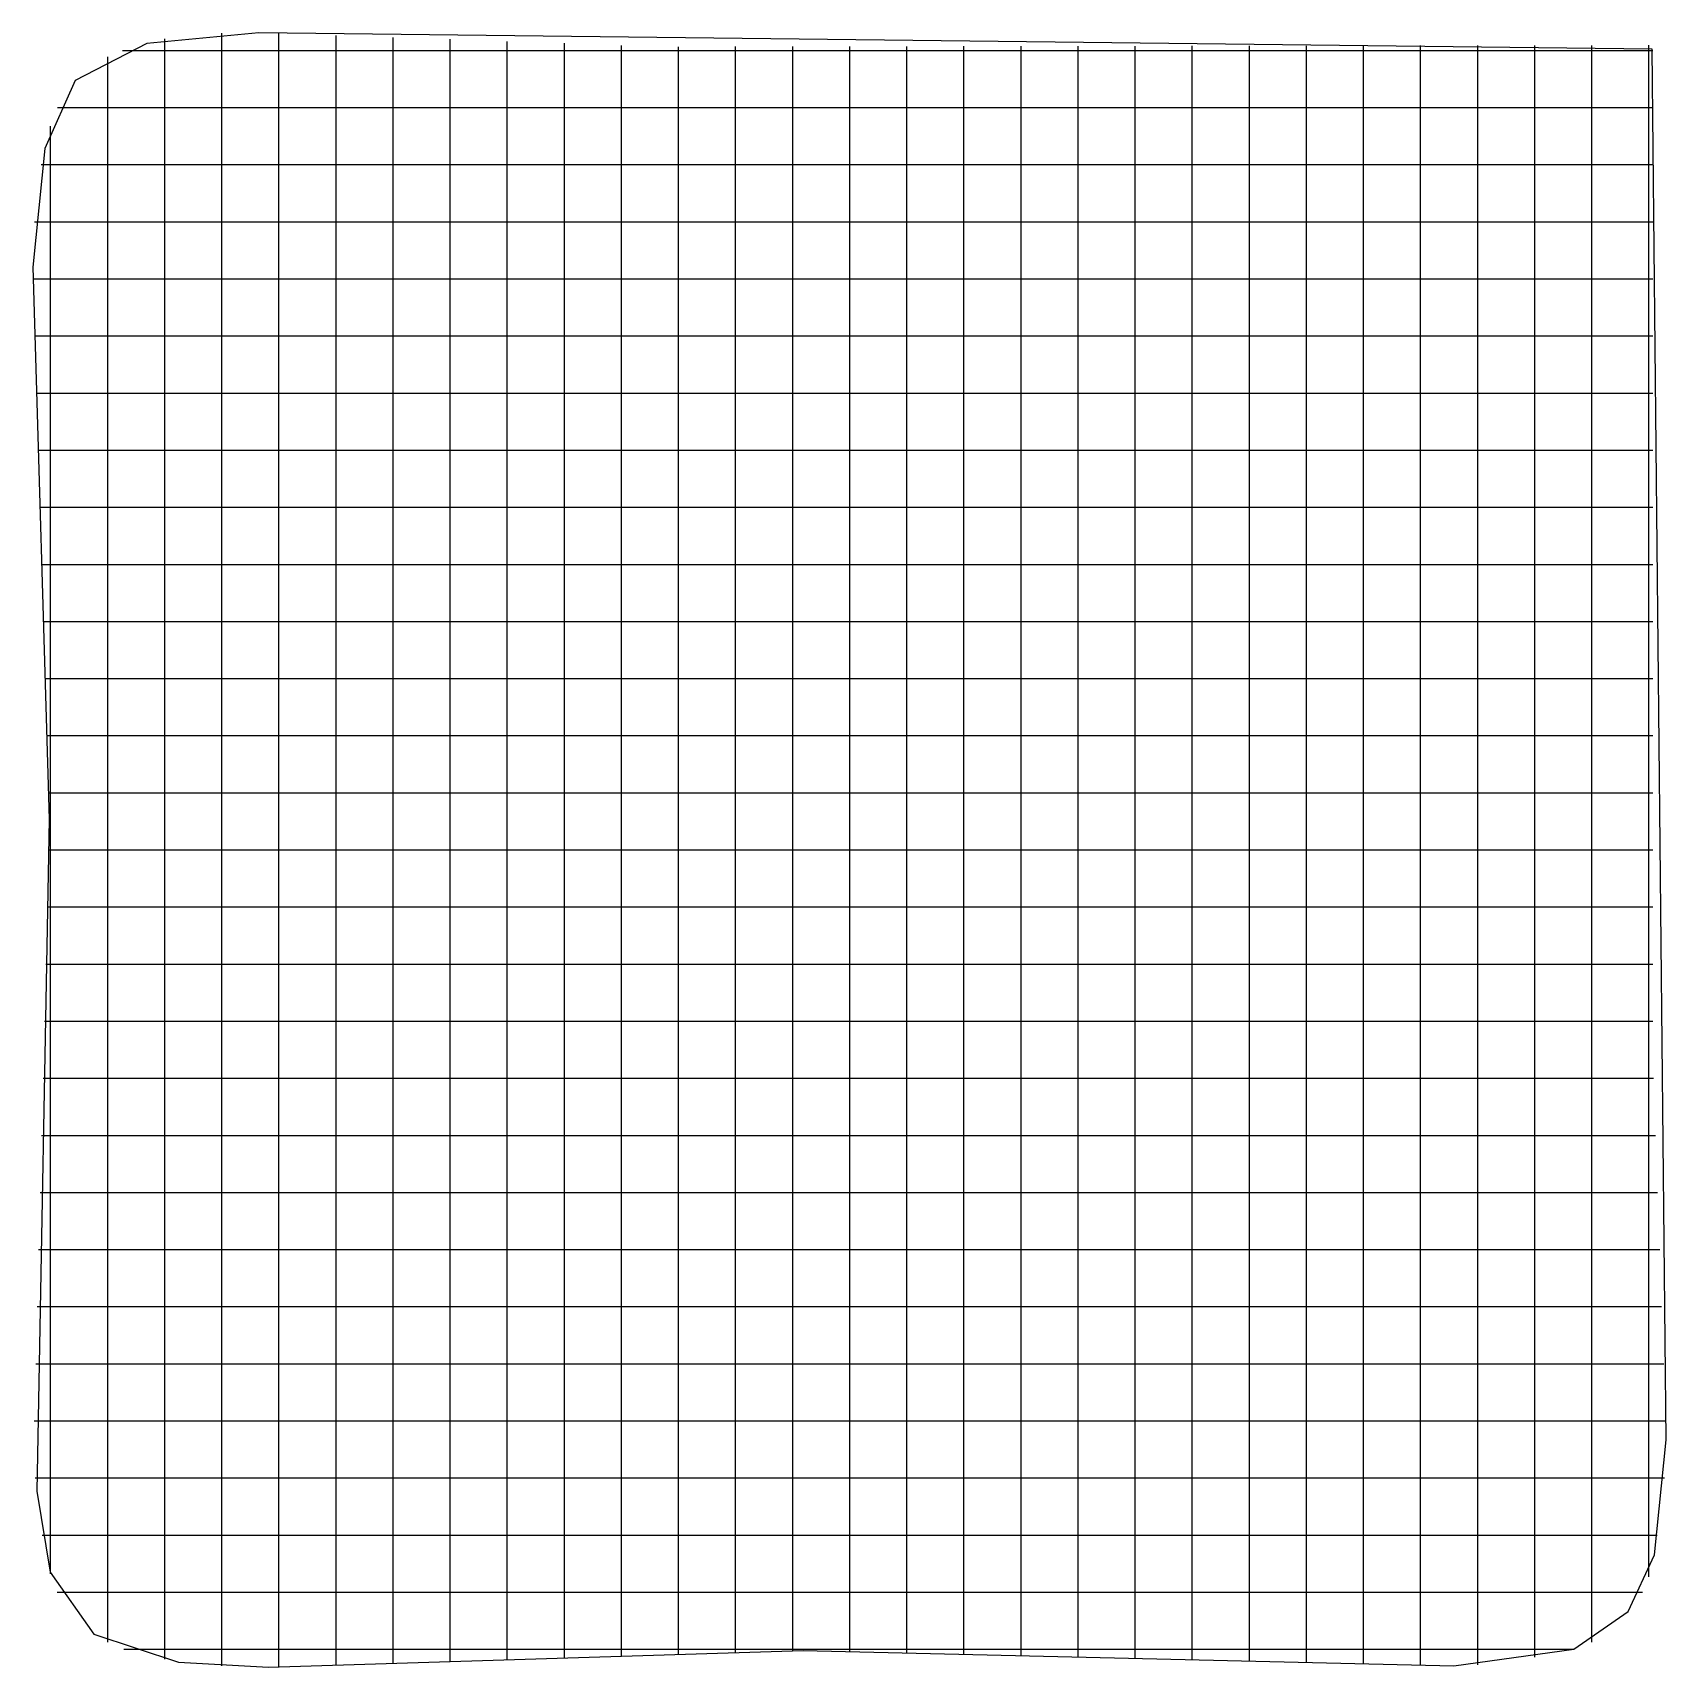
# Model space of a CAD drawing. Extents: x 0.4 to 14.7, y 0.4 to 14.7.
import ezdxf

# ---------------------------------------------------------------- set-up
doc = ezdxf.new("R2010")
doc.units = 0

msp = doc.modelspace()

# ---------------------------------------------------------------- linework, layer by layer
for p, q in [((2.415312, 14.747731), (1.434994, 14.654117)), ((2.415312, 14.747731), (1.434994, 14.654117)), ((2.092849, 14.743), (2.092849, 14.743839)), ((14.620124, 14.60358), (2.415312, 14.747731)), ((14.620124, 14.60358), (2.415312, 14.747731)), ((1.434994, 14.654117), (0.808982, 14.327788)), ((1.434994, 14.654117), (0.808982, 14.327788)), ((1.592849, 14.443387), (1.592849, 14.695)), ((2.092849, 14.491387), (2.092849, 14.743)), ((2.592849, 14.490387), (2.592849, 14.742)), ((3.092849, 14.472387), (3.092849, 14.724)), ((3.592849, 14.455387), (3.592849, 14.707)), ((4.092849, 14.689161), (4.092849, 14.69)), ((4.092849, 14.437548), (4.092849, 14.689161)), ((4.592849, 14.420387), (4.592849, 14.672)), ((5.092849, 14.403387), (5.092849, 14.655)), ((5.592849, 14.385387), (5.592849, 14.637)), ((6.092849, 14.373387), (6.092849, 14.625)), ((6.592849, 14.374387), (6.592849, 14.626)), ((7.092849, 14.375387), (7.092849, 14.627)), ((7.592849, 14.376387), (7.592849, 14.628)), ((8.092849, 14.376387), (8.092849, 14.628)), ((8.592849, 14.377387), (8.592849, 14.629)), ((9.092849, 14.378387), (9.092849, 14.63)), ((9.592849, 14.378387), (9.592849, 14.63)), ((10.092849, 14.379387), (10.092849, 14.631)), ((10.592849, 14.380387), (10.592849, 14.632)), ((11.092849, 14.381387), (11.092849, 14.633)), ((11.592849, 14.381387), (11.592849, 14.633)), ((12.092849, 14.382387), (12.092849, 14.634)), ((12.592849, 14.383387), (12.592849, 14.635)), ((13.092849, 14.635161), (13.092849, 14.636)), ((13.092849, 14.384387), (13.092849, 14.635161)), ((13.592849, 14.384387), (13.592849, 14.636)), ((14.092849, 14.385387), (14.092849, 14.637)), ((14.592849, 14.386387), (14.592849, 14.638)), ((14.745172, 2.42647), (14.620124, 14.60358)), ((14.745172, 2.42647), (14.620124, 14.60358)), ((1.092849, 14.536161), (1.092849, 14.537)), ((1.092849, 14.284548), (1.092849, 14.536161)), ((1.221, 14.592238), (1.472613, 14.592238)), ((1.221, 14.592238), (1.472613, 14.592238)), ((1.472613, 14.592238), (1.554065, 14.592238)), ((1.554065, 14.592238), (1.602452, 14.592238)), ((1.602452, 14.592238), (2.860516, 14.592238)), ((2.092849, 14.266065), (2.092849, 14.491387)), ((2.592849, 14.263774), (2.592849, 14.490387)), ((2.860516, 14.592238), (3.102452, 14.592238)), ((3.092849, 14.251258), (3.092849, 14.472387)), ((3.102452, 14.592238), (3.354065, 14.592238)), ((3.354065, 14.592238), (3.402452, 14.592238)), ((3.402452, 14.592238), (4.660516, 14.592238)), ((4.660516, 14.592238), (4.902452, 14.592238)), ((4.902452, 14.592238), (5.154065, 14.592238)), ((5.154065, 14.592238), (5.202452, 14.592238)), ((5.202452, 14.592238), (5.913677, 14.592238)), ((5.913677, 14.592238), (6.16529, 14.592238)), ((6.16529, 14.592238), (6.407226, 14.592238)), ((6.407226, 14.592238), (7.66529, 14.592238)), ((7.66529, 14.592238), (7.713677, 14.592238)), ((7.713677, 14.592238), (7.96529, 14.592238)), ((7.96529, 14.592238), (8.207226, 14.592238)), ((8.207226, 14.592238), (9.46529, 14.592238)), ((9.46529, 14.592238), (9.513677, 14.592238)), ((9.513677, 14.592238), (9.76529, 14.592238)), ((9.76529, 14.592238), (10.007226, 14.592238)), ((10.007226, 14.592238), (11.26529, 14.592238)), ((11.26529, 14.592238), (11.313677, 14.592238)), ((11.313677, 14.592238), (11.56529, 14.592238)), ((11.56529, 14.592238), (11.807226, 14.592238)), ((11.807226, 14.592238), (13.06529, 14.592238)), ((13.06529, 14.592238), (13.113677, 14.592238)), ((13.113677, 14.592238), (13.36529, 14.592238)), ((13.36529, 14.592238), (13.607226, 14.592238)), ((13.607226, 14.592238), (14.577613, 14.592238)), ((14.577613, 14.592238), (14.626, 14.592238)), ((0.808982, 14.327788), (0.543369, 13.735059)), ((0.808982, 14.327788), (0.543369, 13.735059)), ((1.592849, 14.235161), (1.592849, 14.443387)), ((3.592849, 14.239581), (3.592849, 14.455387)), ((4.092849, 14.226903), (4.092849, 14.437548)), ((4.592849, 14.215226), (4.592849, 14.420387)), ((5.092849, 14.203548), (5.092849, 14.403387)), ((5.592849, 14.191032), (5.592849, 14.385387)), ((6.092849, 14.183548), (6.092849, 14.373387)), ((6.592849, 14.186806), (6.592849, 14.374387)), ((7.092849, 14.190226), (7.092849, 14.375387)), ((7.592849, 14.190419), (7.592849, 14.376387)), ((8.092849, 14.188484), (8.092849, 14.376387)), ((8.592849, 14.187387), (8.592849, 14.377387)), ((9.092849, 14.18629), (9.092849, 14.378387)), ((9.592849, 14.184355), (9.592849, 14.378387)), ((10.092849, 14.183258), (10.092849, 14.379387)), ((10.592849, 14.182161), (10.592849, 14.380387)), ((11.092849, 14.181065), (11.092849, 14.381387)), ((11.592849, 14.179129), (11.592849, 14.381387)), ((12.092849, 14.178032), (12.092849, 14.382387)), ((12.592849, 14.176935), (12.592849, 14.383387)), ((13.092849, 14.177774), (13.092849, 14.384387)), ((13.592849, 14.188742), (13.592849, 14.384387)), ((14.092849, 14.21071), (14.092849, 14.385387)), ((14.592849, 14.303806), (14.592849, 14.386387)), ((1.092849, 14.126), (1.092849, 14.284548)), ((1.592849, 12.977097), (1.592849, 14.235161)), ((2.092849, 13.008), (2.092849, 14.266065)), ((2.592849, 13.004871), (2.592849, 14.263774)), ((3.092849, 12.993194), (3.092849, 14.251258)), ((3.592849, 12.981516), (3.592849, 14.239581)), ((4.092849, 12.968839), (4.092849, 14.226903)), ((4.592849, 12.957161), (4.592849, 14.215226)), ((5.092849, 12.945484), (5.092849, 14.203548)), ((5.592849, 12.932968), (5.592849, 14.191032)), ((6.092849, 12.925484), (6.092849, 14.183548)), ((6.592849, 12.928742), (6.592849, 14.186806)), ((7.092849, 12.932161), (7.092849, 14.190226)), ((7.592849, 12.931516), (7.592849, 14.190419)), ((8.092849, 12.930419), (8.092849, 14.188484)), ((8.592849, 12.929323), (8.592849, 14.187387)), ((9.092849, 12.928226), (9.092849, 14.18629)), ((9.592849, 12.92629), (9.592849, 14.184355)), ((10.092849, 12.925194), (10.092849, 14.183258)), ((10.592849, 12.924097), (10.592849, 14.182161)), ((11.092849, 12.922161), (11.092849, 14.181065)), ((11.592849, 12.921065), (11.592849, 14.179129)), ((12.092849, 12.919968), (12.092849, 14.178032)), ((12.592849, 12.918871), (12.592849, 14.176935)), ((13.092849, 12.918871), (13.092849, 14.177774)), ((13.592849, 12.930677), (13.592849, 14.188742)), ((14.092849, 12.952645), (14.092849, 14.21071)), ((14.592849, 14.255581), (14.592849, 14.303806)), ((14.592849, 12.997516), (14.592849, 14.255581)), ((0.654, 14.092238), (0.905613, 14.092238)), ((0.654, 14.092238), (0.905613, 14.092238)), ((0.905613, 14.092238), (1.078516, 14.092238)), ((1.078516, 14.092238), (2.336581, 14.092238)), ((1.092849, 12.867935), (1.092849, 14.126)), ((2.336581, 14.092238), (2.384968, 14.092238)), ((2.384968, 14.092238), (2.636581, 14.092238)), ((2.636581, 14.092238), (2.878516, 14.092238)), ((2.878516, 14.092238), (4.136581, 14.092238)), ((4.136581, 14.092238), (4.184968, 14.092238)), ((4.184968, 14.092238), (4.436581, 14.092238)), ((4.436581, 14.092238), (4.678516, 14.092238)), ((4.678516, 14.092238), (5.936581, 14.092238)), ((5.936581, 14.092238), (5.984968, 14.092238)), ((5.984968, 14.092238), (6.236581, 14.092238)), ((6.236581, 14.092238), (6.478516, 14.092238)), ((6.478516, 14.092238), (7.736581, 14.092238)), ((7.736581, 14.092238), (7.784968, 14.092238)), ((7.784968, 14.092238), (8.036581, 14.092238)), ((8.036581, 14.092238), (8.278516, 14.092238)), ((8.278516, 14.092238), (9.536581, 14.092238)), ((9.536581, 14.092238), (9.584968, 14.092238)), ((9.584968, 14.092238), (9.836581, 14.092238)), ((9.836581, 14.092238), (10.078516, 14.092238)), ((10.078516, 14.092238), (11.336581, 14.092238)), ((11.336581, 14.092238), (11.384968, 14.092238)), ((11.384968, 14.092238), (11.636581, 14.092238)), ((11.636581, 14.092238), (11.878516, 14.092238)), ((11.878516, 14.092238), (13.136581, 14.092238)), ((13.136581, 14.092238), (13.184968, 14.092238)), ((13.184968, 14.092238), (13.436581, 14.092238)), ((13.436581, 14.092238), (13.678516, 14.092238)), ((13.678516, 14.092238), (14.577613, 14.092238)), ((14.577613, 14.092238), (14.626, 14.092238)), ((0.592849, 13.916907), (0.592849, 13.929)), ((0.592849, 13.665279), (0.592849, 13.916907)), ((0.543369, 13.735059), (0.435612, 12.694125)), ((0.543369, 13.735059), (0.435612, 12.694125)), ((0.592849, 13.423355), (0.592849, 13.665279)), ((0.511, 13.592238), (0.762613, 13.592238)), ((0.511, 13.592238), (0.762613, 13.592238)), ((0.762613, 13.592238), (0.958581, 13.592238)), ((0.958581, 13.592238), (2.216645, 13.592238)), ((2.216645, 13.592238), (2.265032, 13.592238)), ((2.265032, 13.592238), (2.516645, 13.592238)), ((2.516645, 13.592238), (2.758581, 13.592238)), ((2.758581, 13.592238), (4.016645, 13.592238)), ((4.016645, 13.592238), (4.065032, 13.592238)), ((4.065032, 13.592238), (4.316645, 13.592238)), ((4.316645, 13.592238), (4.558581, 13.592238)), ((4.558581, 13.592238), (5.816645, 13.592238)), ((5.816645, 13.592238), (5.865032, 13.592238)), ((5.865032, 13.592238), (6.116645, 13.592238)), ((6.116645, 13.592238), (6.358581, 13.592238)), ((6.358581, 13.592238), (7.616645, 13.592238)), ((7.616645, 13.592238), (7.665032, 13.592238)), ((7.665032, 13.592238), (7.916645, 13.592238)), ((7.916645, 13.592238), (8.158581, 13.592238)), ((8.158581, 13.592238), (9.416645, 13.592238)), ((9.416645, 13.592238), (9.465032, 13.592238)), ((9.465032, 13.592238), (9.716645, 13.592238)), ((9.716645, 13.592238), (9.958581, 13.592238)), ((9.958581, 13.592238), (11.216645, 13.592238)), ((11.216645, 13.592238), (11.265032, 13.592238)), ((11.265032, 13.592238), (11.516645, 13.592238)), ((11.516645, 13.592238), (11.758581, 13.592238)), ((11.758581, 13.592238), (13.016645, 13.592238)), ((13.016645, 13.592238), (13.065032, 13.592238)), ((13.065032, 13.592238), (13.316645, 13.592238)), ((13.316645, 13.592238), (13.558581, 13.592238)), ((13.558581, 13.592238), (14.577613, 13.592238)), ((14.577613, 13.592238), (14.626, 13.592238)), ((0.592849, 12.16529), (0.592849, 13.423355)), ((0.451, 13.092238), (0.702613, 13.092238)), ((0.451, 13.092238), (0.702613, 13.092238)), ((0.702613, 13.092238), (0.908258, 13.092238)), ((0.908258, 13.092238), (2.166323, 13.092238)), ((2.166323, 13.092238), (2.21471, 13.092238)), ((2.21471, 13.092238), (2.466323, 13.092238)), ((2.466323, 13.092238), (2.708258, 13.092238)), ((2.708258, 13.092238), (3.966323, 13.092238)), ((3.966323, 13.092238), (4.01471, 13.092238)), ((4.01471, 13.092238), (4.266323, 13.092238)), ((4.266323, 13.092238), (4.508258, 13.092238)), ((4.508258, 13.092238), (5.766323, 13.092238)), ((5.766323, 13.092238), (5.81471, 13.092238)), ((5.81471, 13.092238), (6.066323, 13.092238)), ((6.066323, 13.092238), (6.308258, 13.092238)), ((6.308258, 13.092238), (7.566323, 13.092238)), ((7.566323, 13.092238), (7.61471, 13.092238)), ((7.61471, 13.092238), (7.866323, 13.092238)), ((7.866323, 13.092238), (8.108258, 13.092238)), ((8.108258, 13.092238), (9.366323, 13.092238)), ((9.366323, 13.092238), (9.41471, 13.092238)), ((9.41471, 13.092238), (9.666323, 13.092238)), ((9.666323, 13.092238), (9.908258, 13.092238)), ((9.908258, 13.092238), (11.166323, 13.092238)), ((11.166323, 13.092238), (11.21471, 13.092238)), ((11.21471, 13.092238), (11.466323, 13.092238)), ((11.466323, 13.092238), (11.708258, 13.092238)), ((11.708258, 13.092238), (12.966323, 13.092238)), ((12.966323, 13.092238), (13.01471, 13.092238)), ((13.01471, 13.092238), (13.266323, 13.092238)), ((13.266323, 13.092238), (13.508258, 13.092238)), ((13.508258, 13.092238), (14.577613, 13.092238)), ((14.577613, 13.092238), (14.626, 13.092238)), ((1.592849, 12.92871), (1.592849, 12.977097)), ((1.592849, 12.677097), (1.592849, 12.92871)), ((2.092849, 12.959774), (2.092849, 13.008)), ((2.092849, 12.708161), (2.092849, 12.959774)), ((2.592849, 12.956484), (2.592849, 13.004871)), ((2.592849, 12.70571), (2.592849, 12.956484)), ((3.092849, 12.944806), (3.092849, 12.993194)), ((3.092849, 12.693194), (3.092849, 12.944806)), ((3.592849, 12.933129), (3.592849, 12.981516)), ((3.592849, 12.681516), (3.592849, 12.933129)), ((4.092849, 12.920613), (4.092849, 12.968839)), ((4.092849, 12.669), (4.092849, 12.920613)), ((4.592849, 12.908774), (4.592849, 12.957161)), ((4.592849, 12.657161), (4.592849, 12.908774)), ((5.092849, 12.897097), (5.092849, 12.945484)), ((5.092849, 12.645484), (5.092849, 12.897097)), ((5.592849, 12.884581), (5.592849, 12.932968)), ((5.592849, 12.632968), (5.592849, 12.884581)), ((6.092849, 12.877097), (6.092849, 12.925484)), ((6.592849, 12.880516), (6.592849, 12.928742)), ((7.092849, 12.883774), (7.092849, 12.932161)), ((7.092849, 12.632161), (7.092849, 12.883774)), ((7.592849, 12.883129), (7.592849, 12.931516)), ((7.592849, 12.632355), (7.592849, 12.883129)), ((8.092849, 12.882032), (8.092849, 12.930419)), ((8.592849, 12.880935), (8.592849, 12.929323)), ((9.092849, 12.879839), (9.092849, 12.928226)), ((9.592849, 12.877903), (9.592849, 12.92629)), ((10.092849, 12.876806), (10.092849, 12.925194)), ((10.592849, 12.87571), (10.592849, 12.924097)), ((11.092849, 12.873774), (11.092849, 12.922161)), ((11.592849, 12.872677), (11.592849, 12.921065)), ((12.092849, 12.871581), (12.092849, 12.919968)), ((12.592849, 12.870484), (12.592849, 12.918871)), ((13.092849, 12.870484), (13.092849, 12.918871)), ((13.592849, 12.88229), (13.592849, 12.930677)), ((13.592849, 12.630677), (13.592849, 12.88229)), ((14.092849, 12.904258), (14.092849, 12.952645)), ((14.092849, 12.652645), (14.092849, 12.904258)), ((14.592849, 12.755419), (14.592849, 12.997516)), ((1.092849, 12.819548), (1.092849, 12.867935)), ((1.092849, 12.567935), (1.092849, 12.819548)), ((6.092849, 12.625484), (6.092849, 12.877097)), ((6.592849, 12.628903), (6.592849, 12.880516)), ((8.092849, 12.630419), (8.092849, 12.882032)), ((8.592849, 12.629323), (8.592849, 12.880935)), ((9.092849, 12.628226), (9.092849, 12.879839)), ((9.592849, 12.62629), (9.592849, 12.877903)), ((10.092849, 12.625194), (10.092849, 12.876806)), ((10.592849, 12.624097), (10.592849, 12.87571)), ((11.092849, 12.623), (11.092849, 12.873774)), ((11.592849, 12.621065), (11.592849, 12.872677)), ((12.092849, 12.619968), (12.092849, 12.871581)), ((12.592849, 12.618871), (12.592849, 12.870484)), ((13.092849, 12.61971), (13.092849, 12.870484)), ((14.592849, 12.503806), (14.592849, 12.755419)), ((0.435612, 12.694125), (0.578567, 7.861547)), ((0.435612, 12.694125), (0.578567, 7.861547)), ((1.592849, 12.435161), (1.592849, 12.677097)), ((2.092849, 12.466065), (2.092849, 12.708161)), ((2.592849, 12.463774), (2.592849, 12.70571)), ((3.092849, 12.451258), (3.092849, 12.693194)), ((3.592849, 12.439581), (3.592849, 12.681516)), ((4.092849, 12.426903), (4.092849, 12.669)), ((4.592849, 12.415226), (4.592849, 12.657161)), ((5.092849, 12.403548), (5.092849, 12.645484)), ((5.592849, 12.391032), (5.592849, 12.632968)), ((6.092849, 12.383548), (6.092849, 12.625484)), ((6.592849, 12.386806), (6.592849, 12.628903)), ((7.092849, 12.390226), (7.092849, 12.632161)), ((7.592849, 12.390419), (7.592849, 12.632355)), ((8.092849, 12.388484), (8.092849, 12.630419)), ((8.592849, 12.387387), (8.592849, 12.629323)), ((9.092849, 12.38629), (9.092849, 12.628226)), ((9.592849, 12.384355), (9.592849, 12.62629)), ((10.092849, 12.383258), (10.092849, 12.625194)), ((10.592849, 12.382161), (10.592849, 12.624097)), ((11.092849, 12.381065), (11.092849, 12.623)), ((11.592849, 12.379129), (11.592849, 12.621065)), ((12.092849, 12.378032), (12.092849, 12.619968)), ((12.592849, 12.376935), (12.592849, 12.618871)), ((13.092849, 12.377774), (13.092849, 12.61971)), ((13.592849, 12.388742), (13.592849, 12.630677)), ((14.092849, 12.41071), (14.092849, 12.652645)), ((0.438, 12.592238), (0.689613, 12.592238)), ((0.438, 12.592238), (0.689613, 12.592238)), ((0.689613, 12.592238), (0.897355, 12.592238)), ((0.897355, 12.592238), (2.155419, 12.592238)), ((1.092849, 12.326), (1.092849, 12.567935)), ((2.092849, 11.208), (2.092849, 12.466065)), ((2.155419, 12.592238), (2.203806, 12.592238)), ((2.203806, 12.592238), (2.455419, 12.592238)), ((2.455419, 12.592238), (2.697355, 12.592238)), ((2.592849, 11.204871), (2.592849, 12.463774)), ((2.697355, 12.592238), (3.955419, 12.592238)), ((3.955419, 12.592238), (4.003806, 12.592238)), ((4.003806, 12.592238), (4.255419, 12.592238)), ((4.255419, 12.592238), (4.497355, 12.592238)), ((4.497355, 12.592238), (5.755419, 12.592238)), ((5.755419, 12.592238), (5.803806, 12.592238)), ((5.803806, 12.592238), (6.055419, 12.592238)), ((6.055419, 12.592238), (6.297355, 12.592238)), ((6.297355, 12.592238), (7.555419, 12.592238)), ((7.555419, 12.592238), (7.603806, 12.592238)), ((7.603806, 12.592238), (7.855419, 12.592238)), ((7.855419, 12.592238), (8.097355, 12.592238)), ((8.097355, 12.592238), (9.355419, 12.592238)), ((9.355419, 12.592238), (9.403806, 12.592238)), ((9.403806, 12.592238), (9.655419, 12.592238)), ((9.655419, 12.592238), (9.897355, 12.592238)), ((9.897355, 12.592238), (11.155419, 12.592238)), ((11.155419, 12.592238), (11.203806, 12.592238)), ((11.203806, 12.592238), (11.455419, 12.592238)), ((11.455419, 12.592238), (11.697355, 12.592238)), ((11.697355, 12.592238), (12.955419, 12.592238)), ((12.955419, 12.592238), (13.003806, 12.592238)), ((13.003806, 12.592238), (13.255419, 12.592238)), ((13.255419, 12.592238), (13.497355, 12.592238)), ((13.497355, 12.592238), (14.577613, 12.592238)), ((14.577613, 12.592238), (14.626, 12.592238)), ((14.592849, 12.455581), (14.592849, 12.503806)), ((14.592849, 11.197516), (14.592849, 12.455581)), ((1.092849, 11.067935), (1.092849, 12.326)), ((1.592849, 11.177097), (1.592849, 12.435161)), ((3.092849, 11.193194), (3.092849, 12.451258)), ((3.592849, 11.181516), (3.592849, 12.439581)), ((4.092849, 11.168839), (4.092849, 12.426903)), ((4.592849, 11.157161), (4.592849, 12.415226)), ((5.092849, 11.145484), (5.092849, 12.403548)), ((5.592849, 11.132968), (5.592849, 12.391032)), ((6.092849, 11.125484), (6.092849, 12.383548)), ((6.592849, 11.128742), (6.592849, 12.386806)), ((7.092849, 11.132161), (7.092849, 12.390226)), ((7.592849, 11.131516), (7.592849, 12.390419)), ((8.092849, 11.130419), (8.092849, 12.388484)), ((8.592849, 11.129323), (8.592849, 12.387387)), ((9.092849, 11.128226), (9.092849, 12.38629)), ((9.592849, 11.12629), (9.592849, 12.384355)), ((10.092849, 11.125194), (10.092849, 12.383258)), ((10.592849, 11.124097), (10.592849, 12.382161)), ((11.092849, 11.122161), (11.092849, 12.381065)), ((11.592849, 11.121065), (11.592849, 12.379129)), ((12.092849, 11.119968), (12.092849, 12.378032)), ((12.592849, 11.118871), (12.592849, 12.376935)), ((13.092849, 11.118871), (13.092849, 12.377774)), ((13.592849, 11.130677), (13.592849, 12.388742)), ((14.092849, 11.152645), (14.092849, 12.41071)), ((0.453, 12.092238), (0.704613, 12.092238)), ((0.453, 12.092238), (0.704613, 12.092238)), ((0.592849, 12.116903), (0.592849, 12.16529)), ((0.592849, 11.86529), (0.592849, 12.116903)), ((0.704613, 12.092238), (0.909935, 12.092238)), ((0.909935, 12.092238), (2.168, 12.092238)), ((2.168, 12.092238), (2.216387, 12.092238)), ((2.216387, 12.092238), (2.468, 12.092238)), ((2.468, 12.092238), (2.709935, 12.092238)), ((2.709935, 12.092238), (3.968, 12.092238)), ((3.968, 12.092238), (4.016387, 12.092238)), ((4.016387, 12.092238), (4.268, 12.092238)), ((4.268, 12.092238), (4.509935, 12.092238)), ((4.509935, 12.092238), (5.768, 12.092238)), ((5.768, 12.092238), (5.816387, 12.092238)), ((5.816387, 12.092238), (6.068, 12.092238)), ((6.068, 12.092238), (6.309935, 12.092238)), ((6.309935, 12.092238), (7.568, 12.092238)), ((7.568, 12.092238), (7.616387, 12.092238)), ((7.616387, 12.092238), (7.868, 12.092238)), ((7.868, 12.092238), (8.109935, 12.092238)), ((8.109935, 12.092238), (9.368, 12.092238)), ((9.368, 12.092238), (9.416387, 12.092238)), ((9.416387, 12.092238), (9.668, 12.092238)), ((9.668, 12.092238), (9.909935, 12.092238)), ((9.909935, 12.092238), (11.168, 12.092238)), ((11.168, 12.092238), (11.216387, 12.092238)), ((11.216387, 12.092238), (11.468, 12.092238)), ((11.468, 12.092238), (11.709935, 12.092238)), ((11.709935, 12.092238), (12.968, 12.092238)), ((12.968, 12.092238), (13.016387, 12.092238)), ((13.016387, 12.092238), (13.268, 12.092238)), ((13.268, 12.092238), (13.509935, 12.092238)), ((13.509935, 12.092238), (14.577613, 12.092238)), ((14.577613, 12.092238), (14.626, 12.092238)), ((0.592849, 11.623355), (0.592849, 11.86529)), ((0.592849, 10.36529), (0.592849, 11.623355)), ((0.468, 11.592238), (0.719613, 11.592238)), ((0.468, 11.592238), (0.719613, 11.592238)), ((0.719613, 11.592238), (0.922516, 11.592238)), ((0.922516, 11.592238), (2.180581, 11.592238)), ((2.180581, 11.592238), (2.228968, 11.592238)), ((2.228968, 11.592238), (2.480581, 11.592238)), ((2.480581, 11.592238), (2.722516, 11.592238)), ((2.722516, 11.592238), (3.980581, 11.592238)), ((3.980581, 11.592238), (4.028968, 11.592238)), ((4.028968, 11.592238), (4.280581, 11.592238)), ((4.280581, 11.592238), (4.522516, 11.592238)), ((4.522516, 11.592238), (5.780581, 11.592238)), ((5.780581, 11.592238), (5.828968, 11.592238)), ((5.828968, 11.592238), (6.080581, 11.592238)), ((6.080581, 11.592238), (6.322516, 11.592238)), ((6.322516, 11.592238), (7.580581, 11.592238)), ((7.580581, 11.592238), (7.628968, 11.592238)), ((7.628968, 11.592238), (7.880581, 11.592238)), ((7.880581, 11.592238), (8.122516, 11.592238)), ((8.122516, 11.592238), (9.380581, 11.592238)), ((9.380581, 11.592238), (9.428968, 11.592238)), ((9.428968, 11.592238), (9.680581, 11.592238)), ((9.680581, 11.592238), (9.922516, 11.592238)), ((9.922516, 11.592238), (11.180581, 11.592238)), ((11.180581, 11.592238), (11.228968, 11.592238)), ((11.228968, 11.592238), (11.480581, 11.592238)), ((11.480581, 11.592238), (11.722516, 11.592238)), ((11.722516, 11.592238), (12.980581, 11.592238)), ((12.980581, 11.592238), (13.028968, 11.592238)), ((13.028968, 11.592238), (13.280581, 11.592238)), ((13.280581, 11.592238), (13.522516, 11.592238)), ((13.522516, 11.592238), (14.577613, 11.592238)), ((14.577613, 11.592238), (14.626, 11.592238)), ((1.592849, 11.12871), (1.592849, 11.177097)), ((2.092849, 11.159774), (2.092849, 11.208)), ((2.592849, 11.156484), (2.592849, 11.204871)), ((3.092849, 11.144806), (3.092849, 11.193194)), ((3.592849, 11.133129), (3.592849, 11.181516)), ((4.092849, 11.120613), (4.092849, 11.168839)), ((14.592849, 10.955419), (14.592849, 11.197516)), ((0.484, 11.092238), (0.735613, 11.092238)), ((0.484, 11.092238), (0.735613, 11.092238)), ((0.735613, 11.092238), (0.935935, 11.092238)), ((0.935935, 11.092238), (2.194, 11.092238)), ((1.092849, 11.019548), (1.092849, 11.067935)), ((1.592849, 10.877097), (1.592849, 11.12871)), ((2.092849, 10.908161), (2.092849, 11.159774)), ((2.194, 11.092238), (2.242387, 11.092238)), ((2.242387, 11.092238), (2.494, 11.092238)), ((2.494, 11.092238), (2.735935, 11.092238)), ((2.592849, 10.90571), (2.592849, 11.156484)), ((2.735935, 11.092238), (3.994, 11.092238)), ((3.092849, 10.893194), (3.092849, 11.144806)), ((3.592849, 10.881516), (3.592849, 11.133129)), ((3.994, 11.092238), (4.042387, 11.092238)), ((4.042387, 11.092238), (4.294, 11.092238)), ((4.092849, 10.869), (4.092849, 11.120613)), ((4.294, 11.092238), (4.535935, 11.092238)), ((4.535935, 11.092238), (5.794, 11.092238)), ((4.592849, 11.108774), (4.592849, 11.157161)), ((4.592849, 10.857161), (4.592849, 11.108774)), ((5.092849, 11.097097), (5.092849, 11.145484)), ((5.092849, 10.845484), (5.092849, 11.097097)), ((5.592849, 11.084581), (5.592849, 11.132968)), ((5.592849, 10.832968), (5.592849, 11.084581)), ((5.794, 11.092238), (5.842387, 11.092238)), ((5.842387, 11.092238), (6.094, 11.092238)), ((6.092849, 11.077097), (6.092849, 11.125484)), ((6.092849, 10.825484), (6.092849, 11.077097)), ((6.094, 11.092238), (6.335935, 11.092238)), ((6.335935, 11.092238), (7.594, 11.092238)), ((6.592849, 11.080516), (6.592849, 11.128742)), ((6.592849, 10.828903), (6.592849, 11.080516)), ((7.092849, 11.083774), (7.092849, 11.132161)), ((7.092849, 10.832161), (7.092849, 11.083774)), ((7.592849, 11.083129), (7.592849, 11.131516)), ((7.592849, 10.832355), (7.592849, 11.083129)), ((7.594, 11.092238), (7.642387, 11.092238)), ((7.642387, 11.092238), (7.894, 11.092238)), ((7.894, 11.092238), (8.135935, 11.092238)), ((8.092849, 11.082032), (8.092849, 11.130419)), ((8.092849, 10.830419), (8.092849, 11.082032)), ((8.135935, 11.092238), (9.394, 11.092238)), ((8.592849, 11.080935), (8.592849, 11.129323)), ((8.592849, 10.829323), (8.592849, 11.080935)), ((9.092849, 11.079839), (9.092849, 11.128226)), ((9.092849, 10.828226), (9.092849, 11.079839)), ((9.394, 11.092238), (9.442387, 11.092238)), ((9.442387, 11.092238), (9.694, 11.092238)), ((9.592849, 11.077903), (9.592849, 11.12629)), ((9.592849, 10.82629), (9.592849, 11.077903)), ((9.694, 11.092238), (9.935935, 11.092238)), ((9.935935, 11.092238), (11.194, 11.092238)), ((10.092849, 11.076806), (10.092849, 11.125194)), ((10.092849, 10.825194), (10.092849, 11.076806)), ((10.592849, 11.07571), (10.592849, 11.124097)), ((10.592849, 10.824097), (10.592849, 11.07571)), ((11.092849, 11.073774), (11.092849, 11.122161)), ((11.092849, 10.823), (11.092849, 11.073774)), ((11.194, 11.092238), (11.242387, 11.092238)), ((11.242387, 11.092238), (11.494, 11.092238)), ((11.494, 11.092238), (11.735935, 11.092238)), ((11.592849, 11.072677), (11.592849, 11.121065)), ((11.592849, 10.821065), (11.592849, 11.072677)), ((11.735935, 11.092238), (12.994, 11.092238)), ((12.092849, 11.071581), (12.092849, 11.119968)), ((12.092849, 10.819968), (12.092849, 11.071581)), ((12.592849, 11.070484), (12.592849, 11.118871)), ((12.592849, 10.818871), (12.592849, 11.070484)), ((12.994, 11.092238), (13.042387, 11.092238)), ((13.042387, 11.092238), (13.294, 11.092238)), ((13.092849, 11.070484), (13.092849, 11.118871)), ((13.092849, 10.81971), (13.092849, 11.070484)), ((13.294, 11.092238), (13.535935, 11.092238)), ((13.535935, 11.092238), (14.577613, 11.092238)), ((13.592849, 11.08229), (13.592849, 11.130677)), ((13.592849, 10.830677), (13.592849, 11.08229)), ((14.092849, 11.104258), (14.092849, 11.152645)), ((14.092849, 10.852645), (14.092849, 11.104258)), ((14.577613, 11.092238), (14.626, 11.092238)), ((1.092849, 10.767935), (1.092849, 11.019548)), ((2.092849, 10.666065), (2.092849, 10.908161)), ((2.592849, 10.663774), (2.592849, 10.90571)), ((3.092849, 10.651258), (3.092849, 10.893194)), ((3.592849, 10.639581), (3.592849, 10.881516)), ((14.592849, 10.703806), (14.592849, 10.955419)), ((1.092849, 10.526), (1.092849, 10.767935)), ((1.592849, 10.635161), (1.592849, 10.877097)), ((4.092849, 10.626903), (4.092849, 10.869)), ((4.592849, 10.615226), (4.592849, 10.857161)), ((5.092849, 10.603548), (5.092849, 10.845484)), ((5.592849, 10.591032), (5.592849, 10.832968)), ((6.092849, 10.583548), (6.092849, 10.825484)), ((6.592849, 10.586806), (6.592849, 10.828903)), ((7.092849, 10.590226), (7.092849, 10.832161)), ((7.592849, 10.590419), (7.592849, 10.832355)), ((8.092849, 10.588484), (8.092849, 10.830419)), ((8.592849, 10.587387), (8.592849, 10.829323)), ((9.092849, 10.58629), (9.092849, 10.828226)), ((9.592849, 10.584355), (9.592849, 10.82629)), ((10.092849, 10.583258), (10.092849, 10.825194)), ((10.592849, 10.582161), (10.592849, 10.824097)), ((11.092849, 10.581065), (11.092849, 10.823)), ((11.592849, 10.579129), (11.592849, 10.821065)), ((12.092849, 10.578032), (12.092849, 10.819968)), ((12.592849, 10.576935), (12.592849, 10.818871)), ((13.092849, 10.577774), (13.092849, 10.81971)), ((13.592849, 10.588742), (13.592849, 10.830677)), ((14.092849, 10.61071), (14.092849, 10.852645)), ((0.499, 10.592238), (0.750613, 10.592238)), ((0.499, 10.592238), (0.750613, 10.592238)), ((0.750613, 10.592238), (0.948516, 10.592238)), ((0.948516, 10.592238), (2.206581, 10.592238)), ((1.592849, 9.377097), (1.592849, 10.635161)), ((2.092849, 9.408), (2.092849, 10.666065)), ((2.206581, 10.592238), (2.254968, 10.592238)), ((2.254968, 10.592238), (2.506581, 10.592238)), ((2.506581, 10.592238), (2.748516, 10.592238)), ((2.592849, 9.404871), (2.592849, 10.663774)), ((2.748516, 10.592238), (4.006581, 10.592238)), ((3.092849, 9.393194), (3.092849, 10.651258)), ((3.592849, 9.381516), (3.592849, 10.639581)), ((4.006581, 10.592238), (4.054968, 10.592238)), ((4.054968, 10.592238), (4.306581, 10.592238)), ((4.092849, 9.368839), (4.092849, 10.626903)), ((4.306581, 10.592238), (4.548516, 10.592238)), ((4.548516, 10.592238), (5.806581, 10.592238)), ((4.592849, 9.357161), (4.592849, 10.615226)), ((5.092849, 9.345484), (5.092849, 10.603548)), ((5.806581, 10.592238), (5.854968, 10.592238)), ((5.854968, 10.592238), (6.106581, 10.592238)), ((6.106581, 10.592238), (6.348516, 10.592238)), ((6.348516, 10.592238), (7.606581, 10.592238)), ((7.606581, 10.592238), (7.654968, 10.592238)), ((7.654968, 10.592238), (7.906581, 10.592238)), ((7.906581, 10.592238), (8.148516, 10.592238)), ((8.148516, 10.592238), (9.406581, 10.592238)), ((9.406581, 10.592238), (9.454968, 10.592238)), ((9.454968, 10.592238), (9.706581, 10.592238)), ((9.706581, 10.592238), (9.948516, 10.592238)), ((9.948516, 10.592238), (11.206581, 10.592238)), ((11.206581, 10.592238), (11.254968, 10.592238)), ((11.254968, 10.592238), (11.506581, 10.592238)), ((11.506581, 10.592238), (11.748516, 10.592238)), ((11.748516, 10.592238), (13.006581, 10.592238)), ((13.006581, 10.592238), (13.054968, 10.592238)), ((13.054968, 10.592238), (13.306581, 10.592238)), ((13.306581, 10.592238), (13.548516, 10.592238)), ((13.548516, 10.592238), (14.577613, 10.592238)), ((14.092849, 9.352645), (14.092849, 10.61071)), ((14.577613, 10.592238), (14.626, 10.592238)), ((14.592849, 10.655581), (14.592849, 10.703806)), ((14.592849, 9.397516), (14.592849, 10.655581)), ((1.092849, 9.267935), (1.092849, 10.526)), ((5.592849, 9.332968), (5.592849, 10.591032)), ((6.092849, 9.325484), (6.092849, 10.583548)), ((6.592849, 9.328742), (6.592849, 10.586806)), ((7.092849, 9.332161), (7.092849, 10.590226)), ((7.592849, 9.331516), (7.592849, 10.590419)), ((8.092849, 9.330419), (8.092849, 10.588484)), ((8.592849, 9.329323), (8.592849, 10.587387)), ((9.092849, 9.328226), (9.092849, 10.58629)), ((9.592849, 9.32629), (9.592849, 10.584355)), ((10.092849, 9.325194), (10.092849, 10.583258)), ((10.592849, 9.324097), (10.592849, 10.582161)), ((11.092849, 9.322161), (11.092849, 10.581065)), ((11.592849, 9.321065), (11.592849, 10.579129)), ((12.092849, 9.319968), (12.092849, 10.578032)), ((12.592849, 9.318871), (12.592849, 10.576935)), ((13.092849, 9.318871), (13.092849, 10.577774)), ((13.592849, 9.330677), (13.592849, 10.588742)), ((0.592849, 10.316903), (0.592849, 10.36529)), ((0.592849, 10.06529), (0.592849, 10.316903)), ((0.514, 10.092238), (0.765613, 10.092238)), ((0.514, 10.092238), (0.765613, 10.092238)), ((0.592849, 9.823355), (0.592849, 10.06529)), ((0.765613, 10.092238), (0.961097, 10.092238)), ((0.961097, 10.092238), (2.219161, 10.092238)), ((2.219161, 10.092238), (2.267548, 10.092238)), ((2.267548, 10.092238), (2.519161, 10.092238)), ((2.519161, 10.092238), (2.761097, 10.092238)), ((2.761097, 10.092238), (4.019161, 10.092238)), ((4.019161, 10.092238), (4.067548, 10.092238)), ((4.067548, 10.092238), (4.319161, 10.092238)), ((4.319161, 10.092238), (4.561097, 10.092238)), ((4.561097, 10.092238), (5.819161, 10.092238)), ((5.819161, 10.092238), (5.867548, 10.092238)), ((5.867548, 10.092238), (6.119161, 10.092238)), ((6.119161, 10.092238), (6.361097, 10.092238)), ((6.361097, 10.092238), (7.619161, 10.092238)), ((7.619161, 10.092238), (7.667548, 10.092238)), ((7.667548, 10.092238), (7.919161, 10.092238)), ((7.919161, 10.092238), (8.161097, 10.092238)), ((8.161097, 10.092238), (9.419161, 10.092238)), ((9.419161, 10.092238), (9.467548, 10.092238)), ((9.467548, 10.092238), (9.719161, 10.092238)), ((9.719161, 10.092238), (9.961097, 10.092238)), ((9.961097, 10.092238), (11.219161, 10.092238)), ((11.219161, 10.092238), (11.267548, 10.092238)), ((11.267548, 10.092238), (11.519161, 10.092238)), ((11.519161, 10.092238), (11.761097, 10.092238)), ((11.761097, 10.092238), (13.019161, 10.092238)), ((13.019161, 10.092238), (13.067548, 10.092238)), ((13.067548, 10.092238), (13.319161, 10.092238)), ((13.319161, 10.092238), (13.561097, 10.092238)), ((13.561097, 10.092238), (14.577613, 10.092238)), ((14.577613, 10.092238), (14.626, 10.092238)), ((0.592849, 8.56529), (0.592849, 9.823355)), ((0.529, 9.592238), (0.780613, 9.592238)), ((0.529, 9.592238), (0.780613, 9.592238)), ((0.780613, 9.592238), (0.973677, 9.592238)), ((0.973677, 9.592238), (2.232581, 9.592238)), ((2.232581, 9.592238), (2.280968, 9.592238)), ((2.280968, 9.592238), (2.531742, 9.592238)), ((2.531742, 9.592238), (2.773677, 9.592238)), ((2.773677, 9.592238), (4.032581, 9.592238)), ((4.032581, 9.592238), (4.080968, 9.592238)), ((4.080968, 9.592238), (4.331742, 9.592238)), ((4.331742, 9.592238), (4.573677, 9.592238)), ((4.573677, 9.592238), (5.832581, 9.592238)), ((5.832581, 9.592238), (5.880968, 9.592238)), ((5.880968, 9.592238), (6.131742, 9.592238)), ((6.131742, 9.592238), (6.373677, 9.592238)), ((6.373677, 9.592238), (7.632581, 9.592238)), ((7.632581, 9.592238), (7.680968, 9.592238)), ((7.680968, 9.592238), (7.931742, 9.592238)), ((7.931742, 9.592238), (8.173677, 9.592238)), ((8.173677, 9.592238), (9.432581, 9.592238)), ((9.432581, 9.592238), (9.480968, 9.592238)), ((9.480968, 9.592238), (9.731742, 9.592238)), ((9.731742, 9.592238), (9.973677, 9.592238)), ((9.973677, 9.592238), (11.232581, 9.592238)), ((11.232581, 9.592238), (11.280968, 9.592238)), ((11.280968, 9.592238), (11.531742, 9.592238)), ((11.531742, 9.592238), (11.773677, 9.592238)), ((11.773677, 9.592238), (13.032581, 9.592238)), ((13.032581, 9.592238), (13.080968, 9.592238)), ((13.080968, 9.592238), (13.331742, 9.592238)), ((13.331742, 9.592238), (13.573677, 9.592238)), ((13.573677, 9.592238), (14.577613, 9.592238)), ((14.577613, 9.592238), (14.626, 9.592238)), ((1.592849, 9.32871), (1.592849, 9.377097)), ((1.592849, 9.077097), (1.592849, 9.32871)), ((2.092849, 9.359774), (2.092849, 9.408)), ((2.092849, 9.108161), (2.092849, 9.359774)), ((2.592849, 9.356484), (2.592849, 9.404871)), ((2.592849, 9.10571), (2.592849, 9.356484)), ((3.092849, 9.344806), (3.092849, 9.393194)), ((3.092849, 9.093194), (3.092849, 9.344806)), ((3.592849, 9.333129), (3.592849, 9.381516)), ((3.592849, 9.081516), (3.592849, 9.333129)), ((4.092849, 9.320613), (4.092849, 9.368839)), ((4.092849, 9.069), (4.092849, 9.320613)), ((4.592849, 9.308774), (4.592849, 9.357161)), ((4.592849, 9.057161), (4.592849, 9.308774)), ((5.092849, 9.297097), (5.092849, 9.345484)), ((5.592849, 9.284581), (5.592849, 9.332968)), ((6.092849, 9.277097), (6.092849, 9.325484)), ((6.592849, 9.280516), (6.592849, 9.328742)), ((7.092849, 9.283774), (7.092849, 9.332161)), ((7.592849, 9.283129), (7.592849, 9.331516)), ((8.092849, 9.282032), (8.092849, 9.330419)), ((8.592849, 9.280935), (8.592849, 9.329323)), ((9.092849, 9.279839), (9.092849, 9.328226)), ((9.592849, 9.277903), (9.592849, 9.32629)), ((10.092849, 9.276806), (10.092849, 9.325194)), ((10.592849, 9.27571), (10.592849, 9.324097)), ((11.092849, 9.273774), (11.092849, 9.322161)), ((11.592849, 9.272677), (11.592849, 9.321065)), ((12.092849, 9.271581), (12.092849, 9.319968)), ((12.592849, 9.270484), (12.592849, 9.318871)), ((13.092849, 9.270484), (13.092849, 9.318871)), ((13.592849, 9.28229), (13.592849, 9.330677)), ((14.092849, 9.304258), (14.092849, 9.352645)), ((14.092849, 9.052645), (14.092849, 9.304258)), ((14.592849, 9.155419), (14.592849, 9.397516)), ((1.092849, 9.219548), (1.092849, 9.267935)), ((1.092849, 8.967935), (1.092849, 9.219548)), ((5.092849, 9.045484), (5.092849, 9.297097)), ((5.592849, 9.032968), (5.592849, 9.284581)), ((6.092849, 9.025484), (6.092849, 9.277097)), ((6.592849, 9.028903), (6.592849, 9.280516)), ((7.092849, 9.032161), (7.092849, 9.283774)), ((7.592849, 9.032355), (7.592849, 9.283129)), ((8.092849, 9.030419), (8.092849, 9.282032)), ((8.592849, 9.029323), (8.592849, 9.280935)), ((9.092849, 9.028226), (9.092849, 9.279839)), ((9.592849, 9.02629), (9.592849, 9.277903)), ((10.092849, 9.025194), (10.092849, 9.276806)), ((10.592849, 9.024097), (10.592849, 9.27571)), ((11.092849, 9.023), (11.092849, 9.273774)), ((11.592849, 9.021065), (11.592849, 9.272677)), ((12.092849, 9.019968), (12.092849, 9.271581)), ((12.592849, 9.018871), (12.592849, 9.270484)), ((13.092849, 9.01971), (13.092849, 9.270484)), ((13.592849, 9.030677), (13.592849, 9.28229)), ((0.545, 9.092238), (0.796613, 9.092238)), ((0.545, 9.092238), (0.796613, 9.092238)), ((0.796613, 9.092238), (0.987097, 9.092238)), ((0.987097, 9.092238), (2.245161, 9.092238)), ((1.592849, 8.835161), (1.592849, 9.077097)), ((2.092849, 8.866065), (2.092849, 9.108161)), ((2.245161, 9.092238), (2.293548, 9.092238)), ((2.293548, 9.092238), (2.545161, 9.092238)), ((2.545161, 9.092238), (2.787097, 9.092238)), ((2.592849, 8.863774), (2.592849, 9.10571)), ((2.787097, 9.092238), (4.045161, 9.092238)), ((3.092849, 8.851258), (3.092849, 9.093194)), ((3.592849, 8.839581), (3.592849, 9.081516)), ((4.045161, 9.092238), (4.093548, 9.092238)), ((4.092849, 8.826903), (4.092849, 9.069)), ((4.093548, 9.092238), (4.345161, 9.092238)), ((4.345161, 9.092238), (4.587097, 9.092238)), ((4.587097, 9.092238), (5.845161, 9.092238)), ((4.592849, 8.815226), (4.592849, 9.057161)), ((5.092849, 8.803548), (5.092849, 9.045484)), ((5.592849, 8.791032), (5.592849, 9.032968)), ((5.845161, 9.092238), (5.893548, 9.092238)), ((5.893548, 9.092238), (6.145161, 9.092238)), ((6.092849, 8.783548), (6.092849, 9.025484)), ((6.145161, 9.092238), (6.387097, 9.092238)), ((6.387097, 9.092238), (7.645161, 9.092238)), ((6.592849, 8.786806), (6.592849, 9.028903)), ((7.092849, 8.790226), (7.092849, 9.032161)), ((7.592849, 8.790419), (7.592849, 9.032355)), ((7.645161, 9.092238), (7.693548, 9.092238)), ((7.693548, 9.092238), (7.945161, 9.092238)), ((7.945161, 9.092238), (8.187097, 9.092238)), ((8.092849, 8.788484), (8.092849, 9.030419)), ((8.187097, 9.092238), (9.445161, 9.092238)), ((8.592849, 8.787387), (8.592849, 9.029323)), ((9.092849, 8.78629), (9.092849, 9.028226)), ((9.445161, 9.092238), (9.493548, 9.092238)), ((9.493548, 9.092238), (9.745161, 9.092238)), ((9.592849, 8.784355), (9.592849, 9.02629)), ((9.745161, 9.092238), (9.987097, 9.092238)), ((9.987097, 9.092238), (11.245161, 9.092238)), ((10.092849, 8.783258), (10.092849, 9.025194)), ((10.592849, 8.782161), (10.592849, 9.024097)), ((11.092849, 8.781065), (11.092849, 9.023)), ((11.245161, 9.092238), (11.293548, 9.092238)), ((11.293548, 9.092238), (11.545161, 9.092238)), ((11.545161, 9.092238), (11.787097, 9.092238)), ((11.592849, 8.779129), (11.592849, 9.021065)), ((11.787097, 9.092238), (13.045161, 9.092238)), ((12.092849, 8.778032), (12.092849, 9.019968)), ((12.592849, 8.776935), (12.592849, 9.018871)), ((13.045161, 9.092238), (13.093548, 9.092238)), ((13.092849, 8.777774), (13.092849, 9.01971)), ((13.093548, 9.092238), (13.345161, 9.092238)), ((13.345161, 9.092238), (13.587097, 9.092238)), ((13.587097, 9.092238), (14.577613, 9.092238)), ((13.592849, 8.788742), (13.592849, 9.030677)), ((14.092849, 8.81071), (14.092849, 9.052645)), ((14.577613, 9.092238), (14.626, 9.092238)), ((14.592849, 8.903806), (14.592849, 9.155419)), ((1.092849, 8.726), (1.092849, 8.967935)), ((14.592849, 8.855581), (14.592849, 8.903806)), ((1.592849, 7.577097), (1.592849, 8.835161)), ((2.092849, 7.608), (2.092849, 8.866065)), ((2.592849, 7.604871), (2.592849, 8.863774)), ((3.092849, 7.593194), (3.092849, 8.851258)), ((3.592849, 7.581516), (3.592849, 8.839581)), ((4.092849, 7.568839), (4.092849, 8.826903)), ((4.592849, 7.557161), (4.592849, 8.815226)), ((5.092849, 7.545484), (5.092849, 8.803548)), ((5.592849, 7.532968), (5.592849, 8.791032)), ((6.092849, 7.525484), (6.092849, 8.783548)), ((6.592849, 7.528742), (6.592849, 8.786806)), ((7.092849, 7.532161), (7.092849, 8.790226)), ((7.592849, 7.531516), (7.592849, 8.790419)), ((8.092849, 7.530419), (8.092849, 8.788484)), ((8.592849, 7.529323), (8.592849, 8.787387)), ((9.092849, 7.528226), (9.092849, 8.78629)), ((9.592849, 7.52629), (9.592849, 8.784355)), ((10.092849, 7.525194), (10.092849, 8.783258)), ((10.592849, 7.524097), (10.592849, 8.782161)), ((11.092849, 7.522161), (11.092849, 8.781065)), ((11.592849, 7.521065), (11.592849, 8.779129)), ((12.092849, 7.519968), (12.092849, 8.778032)), ((12.592849, 7.518871), (12.592849, 8.776935)), ((13.092849, 7.518871), (13.092849, 8.777774)), ((13.592849, 7.530677), (13.592849, 8.788742)), ((14.092849, 7.552645), (14.092849, 8.81071)), ((14.592849, 7.597516), (14.592849, 8.855581)), ((0.56, 8.592238), (0.811613, 8.592238)), ((0.56, 8.592238), (0.811613, 8.592238)), ((0.811613, 8.592238), (0.999677, 8.592238)), ((0.999677, 8.592238), (2.257742, 8.592238)), ((1.092849, 7.467935), (1.092849, 8.726)), ((2.257742, 8.592238), (2.306129, 8.592238)), ((2.306129, 8.592238), (2.557742, 8.592238)), ((2.557742, 8.592238), (2.799677, 8.592238)), ((2.799677, 8.592238), (4.057742, 8.592238)), ((4.057742, 8.592238), (4.106129, 8.592238)), ((4.106129, 8.592238), (4.357742, 8.592238)), ((4.357742, 8.592238), (4.599677, 8.592238)), ((4.599677, 8.592238), (5.857742, 8.592238)), ((5.857742, 8.592238), (5.906129, 8.592238)), ((5.906129, 8.592238), (6.157742, 8.592238)), ((6.157742, 8.592238), (6.399677, 8.592238)), ((6.399677, 8.592238), (7.657742, 8.592238)), ((7.657742, 8.592238), (7.706129, 8.592238)), ((7.706129, 8.592238), (7.957742, 8.592238)), ((7.957742, 8.592238), (8.199677, 8.592238)), ((8.199677, 8.592238), (9.457742, 8.592238)), ((9.457742, 8.592238), (9.506129, 8.592238)), ((9.506129, 8.592238), (9.757742, 8.592238)), ((9.757742, 8.592238), (9.999677, 8.592238)), ((9.999677, 8.592238), (11.257742, 8.592238)), ((11.257742, 8.592238), (11.306129, 8.592238)), ((11.306129, 8.592238), (11.557742, 8.592238)), ((11.557742, 8.592238), (11.799677, 8.592238)), ((11.799677, 8.592238), (13.057742, 8.592238)), ((13.057742, 8.592238), (13.106129, 8.592238)), ((13.106129, 8.592238), (13.357742, 8.592238)), ((13.357742, 8.592238), (13.599677, 8.592238)), ((13.599677, 8.592238), (14.577613, 8.592238)), ((14.577613, 8.592238), (14.626, 8.592238)), ((0.592849, 8.516903), (0.592849, 8.56529)), ((0.592849, 8.26529), (0.592849, 8.516903)), ((0.592849, 8.023355), (0.592849, 8.26529)), ((0.575, 8.092238), (0.826613, 8.092238)), ((0.575, 8.092238), (0.826613, 8.092238)), ((0.592849, 6.76529), (0.592849, 8.023355)), ((0.826613, 8.092238), (1.012258, 8.092238)), ((1.012258, 8.092238), (2.271161, 8.092238)), ((2.271161, 8.092238), (2.319548, 8.092238)), ((2.319548, 8.092238), (2.570323, 8.092238)), ((2.570323, 8.092238), (2.812258, 8.092238)), ((2.812258, 8.092238), (4.071161, 8.092238)), ((4.071161, 8.092238), (4.119548, 8.092238)), ((4.119548, 8.092238), (4.370323, 8.092238)), ((4.370323, 8.092238), (4.612258, 8.092238)), ((4.612258, 8.092238), (5.871161, 8.092238)), ((5.871161, 8.092238), (5.919548, 8.092238)), ((5.919548, 8.092238), (6.170323, 8.092238)), ((6.170323, 8.092238), (6.412258, 8.092238)), ((6.412258, 8.092238), (7.671161, 8.092238)), ((7.671161, 8.092238), (7.719548, 8.092238)), ((7.719548, 8.092238), (7.970323, 8.092238)), ((7.970323, 8.092238), (8.212258, 8.092238)), ((8.212258, 8.092238), (9.471161, 8.092238)), ((9.471161, 8.092238), (9.519548, 8.092238)), ((9.519548, 8.092238), (9.770323, 8.092238)), ((9.770323, 8.092238), (10.012258, 8.092238)), ((10.012258, 8.092238), (11.271161, 8.092238)), ((11.271161, 8.092238), (11.319548, 8.092238)), ((11.319548, 8.092238), (11.570323, 8.092238)), ((11.570323, 8.092238), (11.812258, 8.092238)), ((11.812258, 8.092238), (13.071161, 8.092238)), ((13.071161, 8.092238), (13.119548, 8.092238)), ((13.119548, 8.092238), (13.370323, 8.092238)), ((13.370323, 8.092238), (13.612258, 8.092238)), ((13.612258, 8.092238), (14.577613, 8.092238)), ((14.577613, 8.092238), (14.626, 8.092238)), ((0.578567, 7.861547), (0.470864, 1.975119)), ((0.578567, 7.861547), (0.470864, 1.975119)), ((0.576, 7.592238), (0.576839, 7.592238)), ((0.576, 7.592238), (0.576839, 7.592238)), ((0.576839, 7.592238), (0.827613, 7.592238)), ((0.827613, 7.592238), (1.013097, 7.592238)), ((1.013097, 7.592238), (2.272, 7.592238)), ((2.092849, 7.559774), (2.092849, 7.608)), ((2.272, 7.592238), (2.320387, 7.592238)), ((2.320387, 7.592238), (2.571161, 7.592238)), ((2.571161, 7.592238), (2.813097, 7.592238)), ((2.592849, 7.556484), (2.592849, 7.604871)), ((2.813097, 7.592238), (4.072, 7.592238)), ((3.092849, 7.544806), (3.092849, 7.593194)), ((4.072, 7.592238), (4.120387, 7.592238)), ((4.120387, 7.592238), (4.371161, 7.592238)), ((4.371161, 7.592238), (4.613097, 7.592238)), ((4.613097, 7.592238), (5.872, 7.592238)), ((5.872, 7.592238), (5.920387, 7.592238)), ((5.920387, 7.592238), (6.171161, 7.592238)), ((6.171161, 7.592238), (6.413097, 7.592238)), ((6.413097, 7.592238), (7.672, 7.592238)), ((7.672, 7.592238), (7.720387, 7.592238)), ((7.720387, 7.592238), (7.971161, 7.592238)), ((7.971161, 7.592238), (8.213097, 7.592238)), ((8.213097, 7.592238), (9.472, 7.592238)), ((9.472, 7.592238), (9.520387, 7.592238)), ((9.520387, 7.592238), (9.771161, 7.592238)), ((9.771161, 7.592238), (10.013097, 7.592238)), ((10.013097, 7.592238), (11.272, 7.592238)), ((11.272, 7.592238), (11.320387, 7.592238)), ((11.320387, 7.592238), (11.571161, 7.592238)), ((11.571161, 7.592238), (11.813097, 7.592238)), ((11.813097, 7.592238), (13.072, 7.592238)), ((13.072, 7.592238), (13.120387, 7.592238)), ((13.120387, 7.592238), (13.371161, 7.592238)), ((13.371161, 7.592238), (13.613097, 7.592238)), ((13.613097, 7.592238), (14.577613, 7.592238)), ((14.577613, 7.592238), (14.626, 7.592238)), ((14.592849, 7.355419), (14.592849, 7.597516)), ((1.092849, 7.419548), (1.092849, 7.467935)), ((1.592849, 7.52871), (1.592849, 7.577097)), ((1.592849, 7.277097), (1.592849, 7.52871)), ((2.092849, 7.308161), (2.092849, 7.559774)), ((2.592849, 7.30571), (2.592849, 7.556484)), ((3.092849, 7.293194), (3.092849, 7.544806)), ((3.592849, 7.533129), (3.592849, 7.581516)), ((3.592849, 7.281516), (3.592849, 7.533129)), ((4.092849, 7.520613), (4.092849, 7.568839)), ((4.092849, 7.269), (4.092849, 7.520613)), ((4.592849, 7.508774), (4.592849, 7.557161)), ((4.592849, 7.257161), (4.592849, 7.508774)), ((5.092849, 7.497097), (5.092849, 7.545484)), ((5.092849, 7.245484), (5.092849, 7.497097)), ((5.592849, 7.484581), (5.592849, 7.532968)), ((5.592849, 7.232968), (5.592849, 7.484581)), ((6.092849, 7.477097), (6.092849, 7.525484)), ((6.092849, 7.225484), (6.092849, 7.477097)), ((6.592849, 7.480516), (6.592849, 7.528742)), ((6.592849, 7.228903), (6.592849, 7.480516)), ((7.092849, 7.483774), (7.092849, 7.532161)), ((7.092849, 7.232161), (7.092849, 7.483774)), ((7.592849, 7.483129), (7.592849, 7.531516)), ((7.592849, 7.232355), (7.592849, 7.483129)), ((8.092849, 7.482032), (8.092849, 7.530419)), ((8.092849, 7.230419), (8.092849, 7.482032)), ((8.592849, 7.480935), (8.592849, 7.529323)), ((8.592849, 7.229323), (8.592849, 7.480935)), ((9.092849, 7.479839), (9.092849, 7.528226)), ((9.092849, 7.228226), (9.092849, 7.479839)), ((9.592849, 7.477903), (9.592849, 7.52629)), ((9.592849, 7.22629), (9.592849, 7.477903)), ((10.092849, 7.476806), (10.092849, 7.525194)), ((10.092849, 7.225194), (10.092849, 7.476806)), ((10.592849, 7.47571), (10.592849, 7.524097)), ((10.592849, 7.224097), (10.592849, 7.47571)), ((11.092849, 7.473774), (11.092849, 7.522161)), ((11.092849, 7.223), (11.092849, 7.473774)), ((11.592849, 7.472677), (11.592849, 7.521065)), ((11.592849, 7.221065), (11.592849, 7.472677)), ((12.092849, 7.471581), (12.092849, 7.519968)), ((12.092849, 7.219968), (12.092849, 7.471581)), ((12.592849, 7.470484), (12.592849, 7.518871)), ((12.592849, 7.218871), (12.592849, 7.470484)), ((13.092849, 7.470484), (13.092849, 7.518871)), ((13.092849, 7.21971), (13.092849, 7.470484)), ((13.592849, 7.48229), (13.592849, 7.530677)), ((13.592849, 7.230677), (13.592849, 7.48229)), ((14.092849, 7.504258), (14.092849, 7.552645)), ((14.092849, 7.252645), (14.092849, 7.504258)), ((1.092849, 7.167935), (1.092849, 7.419548)), ((2.092849, 7.066065), (2.092849, 7.308161)), ((2.592849, 7.063774), (2.592849, 7.30571)), ((14.592849, 7.103806), (14.592849, 7.355419)), ((1.092849, 6.926), (1.092849, 7.167935)), ((1.592849, 7.035161), (1.592849, 7.277097)), ((3.092849, 7.051258), (3.092849, 7.293194)), ((3.592849, 7.039581), (3.592849, 7.281516)), ((4.092849, 7.026903), (4.092849, 7.269)), ((4.592849, 7.015226), (4.592849, 7.257161)), ((5.092849, 7.003548), (5.092849, 7.245484)), ((5.592849, 6.991032), (5.592849, 7.232968)), ((6.092849, 6.983548), (6.092849, 7.225484)), ((6.592849, 6.986806), (6.592849, 7.228903)), ((7.092849, 6.990226), (7.092849, 7.232161)), ((7.592849, 6.990419), (7.592849, 7.232355)), ((8.092849, 6.988484), (8.092849, 7.230419)), ((8.592849, 6.987387), (8.592849, 7.229323)), ((9.092849, 6.98629), (9.092849, 7.228226)), ((9.592849, 6.984355), (9.592849, 7.22629)), ((10.092849, 6.983258), (10.092849, 7.225194)), ((10.592849, 6.982161), (10.592849, 7.224097)), ((11.092849, 6.981065), (11.092849, 7.223)), ((11.592849, 6.979129), (11.592849, 7.221065)), ((12.092849, 6.978032), (12.092849, 7.219968)), ((12.592849, 6.976935), (12.592849, 7.218871)), ((13.092849, 6.977774), (13.092849, 7.21971)), ((13.592849, 6.988742), (13.592849, 7.230677)), ((14.092849, 7.01071), (14.092849, 7.252645)), ((0.564, 7.092238), (0.815613, 7.092238)), ((0.564, 7.092238), (0.815613, 7.092238)), ((0.815613, 7.092238), (1.003032, 7.092238)), ((1.003032, 7.092238), (2.261097, 7.092238)), ((1.592849, 5.777097), (1.592849, 7.035161)), ((2.092849, 5.808), (2.092849, 7.066065)), ((2.261097, 7.092238), (2.309484, 7.092238)), ((2.309484, 7.092238), (2.561097, 7.092238)), ((2.561097, 7.092238), (2.803032, 7.092238)), ((2.592849, 5.804871), (2.592849, 7.063774)), ((2.803032, 7.092238), (4.061097, 7.092238)), ((3.092849, 5.793194), (3.092849, 7.051258)), ((3.592849, 5.781516), (3.592849, 7.039581)), ((4.061097, 7.092238), (4.109484, 7.092238)), ((4.092849, 5.768839), (4.092849, 7.026903)), ((4.109484, 7.092238), (4.361097, 7.092238)), ((4.361097, 7.092238), (4.603032, 7.092238)), ((4.592849, 5.757161), (4.592849, 7.015226)), ((4.603032, 7.092238), (5.861097, 7.092238)), ((5.861097, 7.092238), (5.909484, 7.092238)), ((5.909484, 7.092238), (6.161097, 7.092238)), ((6.161097, 7.092238), (6.403032, 7.092238)), ((6.403032, 7.092238), (7.661097, 7.092238)), ((7.661097, 7.092238), (7.709484, 7.092238)), ((7.709484, 7.092238), (7.961097, 7.092238)), ((7.961097, 7.092238), (8.203032, 7.092238)), ((8.203032, 7.092238), (9.461097, 7.092238)), ((9.461097, 7.092238), (9.509484, 7.092238)), ((9.509484, 7.092238), (9.761097, 7.092238)), ((9.761097, 7.092238), (10.003032, 7.092238)), ((10.003032, 7.092238), (11.261097, 7.092238)), ((11.261097, 7.092238), (11.309484, 7.092238)), ((11.309484, 7.092238), (11.561097, 7.092238)), ((11.561097, 7.092238), (11.803032, 7.092238)), ((11.803032, 7.092238), (13.061097, 7.092238)), ((13.061097, 7.092238), (13.109484, 7.092238)), ((13.109484, 7.092238), (13.361097, 7.092238)), ((13.361097, 7.092238), (13.603032, 7.092238)), ((13.603032, 7.092238), (14.577613, 7.092238)), ((14.577613, 7.092238), (14.626, 7.092238)), ((14.592849, 7.055581), (14.592849, 7.103806)), ((14.592849, 5.797516), (14.592849, 7.055581)), ((1.092849, 5.667935), (1.092849, 6.926)), ((5.092849, 5.745484), (5.092849, 7.003548)), ((5.592849, 5.732968), (5.592849, 6.991032)), ((6.092849, 5.725484), (6.092849, 6.983548)), ((6.592849, 5.728742), (6.592849, 6.986806)), ((7.092849, 5.732161), (7.092849, 6.990226)), ((7.592849, 5.731516), (7.592849, 6.990419)), ((8.092849, 5.730419), (8.092849, 6.988484)), ((8.592849, 5.729323), (8.592849, 6.987387)), ((9.092849, 5.728226), (9.092849, 6.98629)), ((9.592849, 5.72629), (9.592849, 6.984355)), ((10.092849, 5.725194), (10.092849, 6.983258)), ((10.592849, 5.724097), (10.592849, 6.982161)), ((11.092849, 5.722161), (11.092849, 6.981065)), ((11.592849, 5.721065), (11.592849, 6.979129)), ((12.092849, 5.719968), (12.092849, 6.978032)), ((12.592849, 5.718871), (12.592849, 6.976935)), ((13.092849, 5.718871), (13.092849, 6.977774)), ((13.592849, 5.730677), (13.592849, 6.988742)), ((14.092849, 5.752645), (14.092849, 7.01071)), ((0.592849, 6.716903), (0.592849, 6.76529)), ((0.551, 6.592238), (0.802613, 6.592238)), ((0.551, 6.592238), (0.802613, 6.592238)), ((0.592849, 6.46529), (0.592849, 6.716903)), ((0.802613, 6.592238), (0.992129, 6.592238)), ((0.992129, 6.592238), (2.250194, 6.592238)), ((2.250194, 6.592238), (2.298581, 6.592238)), ((2.298581, 6.592238), (2.550194, 6.592238)), ((2.550194, 6.592238), (2.792129, 6.592238)), ((2.792129, 6.592238), (4.050194, 6.592238)), ((4.050194, 6.592238), (4.098581, 6.592238)), ((4.098581, 6.592238), (4.350194, 6.592238)), ((4.350194, 6.592238), (4.592129, 6.592238)), ((4.592129, 6.592238), (5.850194, 6.592238)), ((5.850194, 6.592238), (5.898581, 6.592238)), ((5.898581, 6.592238), (6.150194, 6.592238)), ((6.150194, 6.592238), (6.392129, 6.592238)), ((6.392129, 6.592238), (7.650194, 6.592238)), ((7.650194, 6.592238), (7.698581, 6.592238)), ((7.698581, 6.592238), (7.950194, 6.592238)), ((7.950194, 6.592238), (8.192129, 6.592238)), ((8.192129, 6.592238), (9.450194, 6.592238)), ((9.450194, 6.592238), (9.498581, 6.592238)), ((9.498581, 6.592238), (9.750194, 6.592238)), ((9.750194, 6.592238), (9.992129, 6.592238)), ((9.992129, 6.592238), (11.250194, 6.592238)), ((11.250194, 6.592238), (11.298581, 6.592238)), ((11.298581, 6.592238), (11.550194, 6.592238)), ((11.550194, 6.592238), (11.792129, 6.592238)), ((11.792129, 6.592238), (13.050194, 6.592238)), ((13.050194, 6.592238), (13.098581, 6.592238)), ((13.098581, 6.592238), (13.350194, 6.592238)), ((13.350194, 6.592238), (13.592129, 6.592238)), ((13.592129, 6.592238), (14.577613, 6.592238)), ((14.577613, 6.592238), (14.626, 6.592238)), ((0.592849, 6.223355), (0.592849, 6.46529)), ((0.592849, 4.96529), (0.592849, 6.223355)), ((0.539, 6.092238), (0.790613, 6.092238)), ((0.539, 6.092238), (0.790613, 6.092238)), ((0.790613, 6.092238), (0.982065, 6.092238)), ((0.982065, 6.092238), (2.240129, 6.092238)), ((2.240129, 6.092238), (2.288516, 6.092238)), ((2.288516, 6.092238), (2.540129, 6.092238)), ((2.540129, 6.092238), (2.782065, 6.092238)), ((2.782065, 6.092238), (4.040129, 6.092238)), ((4.040129, 6.092238), (4.088516, 6.092238)), ((4.088516, 6.092238), (4.340129, 6.092238)), ((4.340129, 6.092238), (4.582065, 6.092238)), ((4.582065, 6.092238), (5.840129, 6.092238)), ((5.840129, 6.092238), (5.888516, 6.092238)), ((5.888516, 6.092238), (6.140129, 6.092238)), ((6.140129, 6.092238), (6.382065, 6.092238)), ((6.382065, 6.092238), (7.640129, 6.092238)), ((7.640129, 6.092238), (7.688516, 6.092238)), ((7.688516, 6.092238), (7.940129, 6.092238)), ((7.940129, 6.092238), (8.182065, 6.092238)), ((8.182065, 6.092238), (9.440129, 6.092238)), ((9.440129, 6.092238), (9.488516, 6.092238)), ((9.488516, 6.092238), (9.740129, 6.092238)), ((9.740129, 6.092238), (9.982065, 6.092238)), ((9.982065, 6.092238), (11.240129, 6.092238)), ((11.240129, 6.092238), (11.288516, 6.092238)), ((11.288516, 6.092238), (11.540129, 6.092238)), ((11.540129, 6.092238), (11.782065, 6.092238)), ((11.782065, 6.092238), (13.040129, 6.092238)), ((13.040129, 6.092238), (13.088516, 6.092238)), ((13.088516, 6.092238), (13.340129, 6.092238)), ((13.340129, 6.092238), (13.582065, 6.092238)), ((13.582065, 6.092238), (14.577613, 6.092238)), ((14.577613, 6.092238), (14.626, 6.092238)), ((1.592849, 5.72871), (1.592849, 5.777097)), ((1.592849, 5.477097), (1.592849, 5.72871)), ((2.092849, 5.759774), (2.092849, 5.808)), ((2.092849, 5.508161), (2.092849, 5.759774)), ((2.592849, 5.756484), (2.592849, 5.804871)), ((2.592849, 5.50571), (2.592849, 5.756484)), ((3.092849, 5.744806), (3.092849, 5.793194)), ((3.092849, 5.493194), (3.092849, 5.744806)), ((3.592849, 5.733129), (3.592849, 5.781516)), ((3.592849, 5.481516), (3.592849, 5.733129)), ((4.092849, 5.720613), (4.092849, 5.768839)), ((4.592849, 5.708774), (4.592849, 5.757161)), ((5.092849, 5.697097), (5.092849, 5.745484)), ((5.592849, 5.684581), (5.592849, 5.732968)), ((6.092849, 5.677097), (6.092849, 5.725484)), ((6.592849, 5.680516), (6.592849, 5.728742)), ((7.092849, 5.683774), (7.092849, 5.732161)), ((7.592849, 5.683129), (7.592849, 5.731516)), ((8.092849, 5.682032), (8.092849, 5.730419)), ((8.592849, 5.680935), (8.592849, 5.729323)), ((9.092849, 5.679839), (9.092849, 5.728226)), ((9.592849, 5.677903), (9.592849, 5.72629)), ((13.592849, 5.68229), (13.592849, 5.730677)), ((14.092849, 5.704258), (14.092849, 5.752645)), ((14.592849, 5.555419), (14.592849, 5.797516)), ((0.526, 5.592238), (0.777613, 5.592238)), ((0.526, 5.592238), (0.777613, 5.592238)), ((0.777613, 5.592238), (0.972452, 5.592238)), ((0.972452, 5.592238), (2.230516, 5.592238)), ((1.092849, 5.619548), (1.092849, 5.667935)), ((1.092849, 5.367935), (1.092849, 5.619548)), ((2.230516, 5.592238), (2.278903, 5.592238)), ((2.278903, 5.592238), (2.530516, 5.592238)), ((2.530516, 5.592238), (2.772452, 5.592238)), ((2.772452, 5.592238), (4.030516, 5.592238)), ((4.030516, 5.592238), (4.078903, 5.592238)), ((4.078903, 5.592238), (4.330516, 5.592238)), ((4.092849, 5.469), (4.092849, 5.720613)), ((4.330516, 5.592238), (4.572452, 5.592238)), ((4.572452, 5.592238), (5.830516, 5.592238)), ((4.592849, 5.457161), (4.592849, 5.708774)), ((5.092849, 5.445484), (5.092849, 5.697097)), ((5.592849, 5.432968), (5.592849, 5.684581)), ((5.830516, 5.592238), (5.878903, 5.592238)), ((5.878903, 5.592238), (6.130516, 5.592238)), ((6.092849, 5.425484), (6.092849, 5.677097)), ((6.130516, 5.592238), (6.372452, 5.592238)), ((6.372452, 5.592238), (7.630516, 5.592238)), ((6.592849, 5.428903), (6.592849, 5.680516)), ((7.092849, 5.432161), (7.092849, 5.683774)), ((7.592849, 5.432355), (7.592849, 5.683129)), ((7.630516, 5.592238), (7.678903, 5.592238)), ((7.678903, 5.592238), (7.930516, 5.592238)), ((7.930516, 5.592238), (8.172452, 5.592238)), ((8.092849, 5.430419), (8.092849, 5.682032)), ((8.172452, 5.592238), (9.430516, 5.592238)), ((8.592849, 5.429323), (8.592849, 5.680935)), ((9.092849, 5.428226), (9.092849, 5.679839)), ((9.430516, 5.592238), (9.478903, 5.592238)), ((9.478903, 5.592238), (9.730516, 5.592238)), ((9.592849, 5.42629), (9.592849, 5.677903)), ((9.730516, 5.592238), (9.972452, 5.592238)), ((9.972452, 5.592238), (11.230516, 5.592238)), ((10.092849, 5.676806), (10.092849, 5.725194)), ((10.092849, 5.425194), (10.092849, 5.676806)), ((10.592849, 5.67571), (10.592849, 5.724097)), ((10.592849, 5.424097), (10.592849, 5.67571)), ((11.092849, 5.673774), (11.092849, 5.722161)), ((11.092849, 5.423), (11.092849, 5.673774)), ((11.230516, 5.592238), (11.278903, 5.592238)), ((11.278903, 5.592238), (11.530516, 5.592238)), ((11.530516, 5.592238), (11.772452, 5.592238)), ((11.592849, 5.672677), (11.592849, 5.721065)), ((11.592849, 5.421065), (11.592849, 5.672677)), ((11.772452, 5.592238), (13.030516, 5.592238)), ((12.092849, 5.671581), (12.092849, 5.719968)), ((12.092849, 5.419968), (12.092849, 5.671581)), ((12.592849, 5.670484), (12.592849, 5.718871)), ((12.592849, 5.418871), (12.592849, 5.670484)), ((13.030516, 5.592238), (13.078903, 5.592238)), ((13.078903, 5.592238), (13.330516, 5.592238)), ((13.092849, 5.670484), (13.092849, 5.718871)), ((13.092849, 5.41971), (13.092849, 5.670484)), ((13.330516, 5.592238), (13.572452, 5.592238)), ((13.572452, 5.592238), (14.585613, 5.592238)), ((13.592849, 5.430677), (13.592849, 5.68229)), ((14.092849, 5.452645), (14.092849, 5.704258)), ((14.585613, 5.592238), (14.634, 5.592238)), ((1.592849, 5.235161), (1.592849, 5.477097)), ((2.092849, 5.266065), (2.092849, 5.508161)), ((2.592849, 5.263774), (2.592849, 5.50571)), ((3.092849, 5.251258), (3.092849, 5.493194)), ((3.592849, 5.239581), (3.592849, 5.481516)), ((4.092849, 5.226903), (4.092849, 5.469)), ((4.592849, 5.215226), (4.592849, 5.457161)), ((5.092849, 5.203548), (5.092849, 5.445484)), ((14.092849, 5.21071), (14.092849, 5.452645)), ((14.592849, 5.303806), (14.592849, 5.555419)), ((1.092849, 5.126), (1.092849, 5.367935)), ((5.592849, 5.191032), (5.592849, 5.432968)), ((6.092849, 5.183548), (6.092849, 5.425484)), ((6.592849, 5.186806), (6.592849, 5.428903)), ((7.092849, 5.190226), (7.092849, 5.432161)), ((7.592849, 5.190419), (7.592849, 5.432355)), ((8.092849, 5.188484), (8.092849, 5.430419)), ((8.592849, 5.187387), (8.592849, 5.429323)), ((9.092849, 5.18629), (9.092849, 5.428226)), ((9.592849, 5.184355), (9.592849, 5.42629)), ((10.092849, 5.183258), (10.092849, 5.425194)), ((10.592849, 5.182161), (10.592849, 5.424097)), ((11.092849, 5.181065), (11.092849, 5.423)), ((11.592849, 5.179129), (11.592849, 5.421065)), ((12.092849, 5.178032), (12.092849, 5.419968)), ((12.592849, 5.176935), (12.592849, 5.418871)), ((13.092849, 5.177774), (13.092849, 5.41971)), ((13.592849, 5.188742), (13.592849, 5.430677)), ((14.592849, 5.255581), (14.592849, 5.303806)), ((1.592849, 3.977097), (1.592849, 5.235161)), ((2.092849, 4.008), (2.092849, 5.266065)), ((2.592849, 4.004871), (2.592849, 5.263774)), ((3.092849, 3.993194), (3.092849, 5.251258)), ((3.592849, 3.981516), (3.592849, 5.239581)), ((4.092849, 3.968839), (4.092849, 5.226903)), ((4.592849, 3.957161), (4.592849, 5.215226)), ((5.092849, 3.945484), (5.092849, 5.203548)), ((5.592849, 3.932968), (5.592849, 5.191032)), ((6.092849, 3.925484), (6.092849, 5.183548)), ((6.592849, 3.928742), (6.592849, 5.186806)), ((7.092849, 3.932161), (7.092849, 5.190226)), ((7.592849, 3.931516), (7.592849, 5.190419)), ((8.092849, 3.930419), (8.092849, 5.188484)), ((8.592849, 3.929323), (8.592849, 5.187387)), ((9.092849, 3.928226), (9.092849, 5.18629)), ((9.592849, 3.92629), (9.592849, 5.184355)), ((10.092849, 3.925194), (10.092849, 5.183258)), ((10.592849, 3.924097), (10.592849, 5.182161)), ((11.092849, 3.922161), (11.092849, 5.181065)), ((11.592849, 3.921065), (11.592849, 5.179129)), ((12.092849, 3.919968), (12.092849, 5.178032)), ((12.592849, 3.918871), (12.592849, 5.176935)), ((13.092849, 3.918871), (13.092849, 5.177774)), ((13.592849, 3.930677), (13.592849, 5.188742)), ((14.092849, 3.952645), (14.092849, 5.21071)), ((14.592849, 3.997516), (14.592849, 5.255581)), ((0.513, 5.092238), (0.764613, 5.092238)), ((0.513, 5.092238), (0.764613, 5.092238)), ((0.764613, 5.092238), (0.96429, 5.092238)), ((0.96429, 5.092238), (2.223194, 5.092238)), ((1.092849, 3.867935), (1.092849, 5.126)), ((2.223194, 5.092238), (2.271581, 5.092238)), ((2.271581, 5.092238), (2.522355, 5.092238)), ((2.522355, 5.092238), (2.76429, 5.092238)), ((2.76429, 5.092238), (4.023194, 5.092238)), ((4.023194, 5.092238), (4.071581, 5.092238)), ((4.071581, 5.092238), (4.322355, 5.092238)), ((4.322355, 5.092238), (4.56429, 5.092238)), ((4.56429, 5.092238), (5.823194, 5.092238)), ((5.823194, 5.092238), (5.871581, 5.092238)), ((5.871581, 5.092238), (6.122355, 5.092238)), ((6.122355, 5.092238), (6.36429, 5.092238)), ((6.36429, 5.092238), (7.623194, 5.092238)), ((7.623194, 5.092238), (7.671581, 5.092238)), ((7.671581, 5.092238), (7.922355, 5.092238)), ((7.922355, 5.092238), (8.16429, 5.092238)), ((8.16429, 5.092238), (9.423194, 5.092238)), ((9.423194, 5.092238), (9.471581, 5.092238)), ((9.471581, 5.092238), (9.722355, 5.092238)), ((9.722355, 5.092238), (9.96429, 5.092238)), ((9.96429, 5.092238), (11.223194, 5.092238)), ((11.223194, 5.092238), (11.271581, 5.092238)), ((11.271581, 5.092238), (11.522355, 5.092238)), ((11.522355, 5.092238), (11.76429, 5.092238)), ((11.76429, 5.092238), (13.023194, 5.092238)), ((13.023194, 5.092238), (13.071581, 5.092238)), ((13.071581, 5.092238), (13.322355, 5.092238)), ((13.322355, 5.092238), (13.56429, 5.092238)), ((13.56429, 5.092238), (14.602613, 5.092238)), ((14.602613, 5.092238), (14.651, 5.092238)), ((0.592849, 4.916903), (0.592849, 4.96529)), ((0.592849, 4.66529), (0.592849, 4.916903)), ((0.501, 4.592238), (0.752613, 4.592238)), ((0.501, 4.592238), (0.752613, 4.592238)), ((0.592849, 4.423355), (0.592849, 4.66529)), ((0.752613, 4.592238), (0.957129, 4.592238)), ((0.957129, 4.592238), (2.215194, 4.592238)), ((2.215194, 4.592238), (2.263581, 4.592238)), ((2.263581, 4.592238), (2.515194, 4.592238)), ((2.515194, 4.592238), (2.757129, 4.592238)), ((2.757129, 4.592238), (4.015194, 4.592238)), ((4.015194, 4.592238), (4.063581, 4.592238)), ((4.063581, 4.592238), (4.315194, 4.592238)), ((4.315194, 4.592238), (4.557129, 4.592238)), ((4.557129, 4.592238), (5.815194, 4.592238)), ((5.815194, 4.592238), (5.863581, 4.592238)), ((5.863581, 4.592238), (6.115194, 4.592238)), ((6.115194, 4.592238), (6.357129, 4.592238)), ((6.357129, 4.592238), (7.615194, 4.592238)), ((7.615194, 4.592238), (7.663581, 4.592238)), ((7.663581, 4.592238), (7.915194, 4.592238)), ((7.915194, 4.592238), (8.157129, 4.592238)), ((8.157129, 4.592238), (9.415194, 4.592238)), ((9.415194, 4.592238), (9.463581, 4.592238)), ((9.463581, 4.592238), (9.715194, 4.592238)), ((9.715194, 4.592238), (9.957129, 4.592238)), ((9.957129, 4.592238), (11.215194, 4.592238)), ((11.215194, 4.592238), (11.263581, 4.592238)), ((11.263581, 4.592238), (11.515194, 4.592238)), ((11.515194, 4.592238), (11.757129, 4.592238)), ((11.757129, 4.592238), (13.015194, 4.592238)), ((13.015194, 4.592238), (13.063581, 4.592238)), ((13.063581, 4.592238), (13.315194, 4.592238)), ((13.315194, 4.592238), (13.557129, 4.592238)), ((13.557129, 4.592238), (14.620613, 4.592238)), ((14.620613, 4.592238), (14.669, 4.592238)), ((0.592849, 3.16529), (0.592849, 4.423355)), ((0.488, 4.092238), (0.739613, 4.092238)), ((0.488, 4.092238), (0.739613, 4.092238)), ((0.739613, 4.092238), (0.949129, 4.092238)), ((0.949129, 4.092238), (2.207194, 4.092238)), ((2.092849, 3.959774), (2.092849, 4.008)), ((2.207194, 4.092238), (2.255419, 4.092238)), ((2.255419, 4.092238), (2.507032, 4.092238)), ((2.507032, 4.092238), (2.749129, 4.092238)), ((2.749129, 4.092238), (4.007194, 4.092238)), ((4.007194, 4.092238), (4.055419, 4.092238)), ((4.055419, 4.092238), (4.307032, 4.092238)), ((4.307032, 4.092238), (4.549129, 4.092238)), ((4.549129, 4.092238), (5.807194, 4.092238)), ((5.807194, 4.092238), (5.855419, 4.092238)), ((5.855419, 4.092238), (6.107032, 4.092238)), ((6.107032, 4.092238), (6.349129, 4.092238)), ((6.349129, 4.092238), (7.607194, 4.092238)), ((7.607194, 4.092238), (7.655419, 4.092238)), ((7.655419, 4.092238), (7.907032, 4.092238)), ((7.907032, 4.092238), (8.149129, 4.092238)), ((8.149129, 4.092238), (9.407194, 4.092238)), ((9.407194, 4.092238), (9.455419, 4.092238)), ((9.455419, 4.092238), (9.707032, 4.092238)), ((9.707032, 4.092238), (9.949129, 4.092238)), ((9.949129, 4.092238), (11.207194, 4.092238)), ((11.207194, 4.092238), (11.255419, 4.092238)), ((11.255419, 4.092238), (11.507032, 4.092238)), ((11.507032, 4.092238), (11.749129, 4.092238)), ((11.749129, 4.092238), (13.007194, 4.092238)), ((13.007194, 4.092238), (13.055419, 4.092238)), ((13.055419, 4.092238), (13.307032, 4.092238)), ((13.307032, 4.092238), (13.549129, 4.092238)), ((13.549129, 4.092238), (14.638613, 4.092238)), ((14.638613, 4.092238), (14.687, 4.092238)), ((1.092849, 3.819548), (1.092849, 3.867935)), ((1.592849, 3.92871), (1.592849, 3.977097)), ((1.592849, 3.677097), (1.592849, 3.92871)), ((2.092849, 3.708161), (2.092849, 3.959774)), ((2.592849, 3.956484), (2.592849, 4.004871)), ((2.592849, 3.70571), (2.592849, 3.956484)), ((3.092849, 3.944806), (3.092849, 3.993194)), ((3.092849, 3.693194), (3.092849, 3.944806)), ((3.592849, 3.933129), (3.592849, 3.981516)), ((3.592849, 3.681516), (3.592849, 3.933129)), ((4.092849, 3.920613), (4.092849, 3.968839)), ((4.092849, 3.669), (4.092849, 3.920613)), ((4.592849, 3.908774), (4.592849, 3.957161)), ((4.592849, 3.657161), (4.592849, 3.908774)), ((5.092849, 3.897097), (5.092849, 3.945484)), ((5.092849, 3.645484), (5.092849, 3.897097)), ((5.592849, 3.884581), (5.592849, 3.932968)), ((5.592849, 3.632968), (5.592849, 3.884581)), ((6.092849, 3.877097), (6.092849, 3.925484)), ((6.092849, 3.625484), (6.092849, 3.877097)), ((6.592849, 3.880516), (6.592849, 3.928742)), ((6.592849, 3.628903), (6.592849, 3.880516)), ((7.092849, 3.883774), (7.092849, 3.932161)), ((7.092849, 3.632161), (7.092849, 3.883774)), ((7.592849, 3.883129), (7.592849, 3.931516)), ((7.592849, 3.632355), (7.592849, 3.883129)), ((8.092849, 3.882032), (8.092849, 3.930419)), ((8.092849, 3.630419), (8.092849, 3.882032)), ((8.592849, 3.880935), (8.592849, 3.929323)), ((8.592849, 3.629323), (8.592849, 3.880935)), ((9.092849, 3.879839), (9.092849, 3.928226)), ((9.092849, 3.628226), (9.092849, 3.879839)), ((9.592849, 3.877903), (9.592849, 3.92629)), ((9.592849, 3.62629), (9.592849, 3.877903)), ((10.092849, 3.876806), (10.092849, 3.925194)), ((10.092849, 3.625194), (10.092849, 3.876806)), ((10.592849, 3.87571), (10.592849, 3.924097)), ((10.592849, 3.624097), (10.592849, 3.87571)), ((11.092849, 3.873774), (11.092849, 3.922161)), ((11.092849, 3.623), (11.092849, 3.873774)), ((11.592849, 3.872677), (11.592849, 3.921065)), ((11.592849, 3.621065), (11.592849, 3.872677)), ((12.092849, 3.871581), (12.092849, 3.919968)), ((12.092849, 3.619968), (12.092849, 3.871581)), ((12.592849, 3.870484), (12.592849, 3.918871)), ((12.592849, 3.618871), (12.592849, 3.870484)), ((13.092849, 3.870484), (13.092849, 3.918871)), ((13.092849, 3.61971), (13.092849, 3.870484)), ((13.592849, 3.88229), (13.592849, 3.930677)), ((13.592849, 3.630677), (13.592849, 3.88229)), ((14.092849, 3.904258), (14.092849, 3.952645)), ((14.092849, 3.652645), (14.092849, 3.904258)), ((14.592849, 3.755419), (14.592849, 3.997516)), ((1.092849, 3.567935), (1.092849, 3.819548)), ((14.592849, 3.503806), (14.592849, 3.755419)), ((0.476, 3.592238), (0.727613, 3.592238)), ((0.476, 3.592238), (0.727613, 3.592238)), ((0.727613, 3.592238), (0.941806, 3.592238)), ((0.941806, 3.592238), (2.199871, 3.592238)), ((1.592849, 3.435161), (1.592849, 3.677097)), ((2.092849, 3.466065), (2.092849, 3.708161)), ((2.199871, 3.592238), (2.248258, 3.592238)), ((2.248258, 3.592238), (2.499871, 3.592238)), ((2.499871, 3.592238), (2.741806, 3.592238)), ((2.592849, 3.463774), (2.592849, 3.70571)), ((2.741806, 3.592238), (3.999871, 3.592238)), ((3.092849, 3.451258), (3.092849, 3.693194)), ((3.592849, 3.439581), (3.592849, 3.681516)), ((3.999871, 3.592238), (4.048258, 3.592238)), ((4.048258, 3.592238), (4.299871, 3.592238)), ((4.092849, 3.426903), (4.092849, 3.669)), ((4.299871, 3.592238), (4.541806, 3.592238)), ((4.541806, 3.592238), (5.799871, 3.592238)), ((4.592849, 3.415226), (4.592849, 3.657161)), ((5.092849, 3.403548), (5.092849, 3.645484)), ((5.592849, 3.391032), (5.592849, 3.632968)), ((5.799871, 3.592238), (5.848258, 3.592238)), ((5.848258, 3.592238), (6.099871, 3.592238)), ((6.092849, 3.383548), (6.092849, 3.625484)), ((6.099871, 3.592238), (6.341806, 3.592238)), ((6.341806, 3.592238), (7.599871, 3.592238)), ((6.592849, 3.386806), (6.592849, 3.628903)), ((7.092849, 3.390226), (7.092849, 3.632161)), ((7.592849, 3.390419), (7.592849, 3.632355)), ((7.599871, 3.592238), (7.648258, 3.592238)), ((7.648258, 3.592238), (7.899871, 3.592238)), ((7.899871, 3.592238), (8.141806, 3.592238)), ((8.092849, 3.388484), (8.092849, 3.630419)), ((8.141806, 3.592238), (9.399871, 3.592238)), ((8.592849, 3.387387), (8.592849, 3.629323)), ((9.092849, 3.38629), (9.092849, 3.628226)), ((9.399871, 3.592238), (9.448258, 3.592238)), ((9.448258, 3.592238), (9.699871, 3.592238)), ((9.592849, 3.384355), (9.592849, 3.62629)), ((9.699871, 3.592238), (9.941806, 3.592238)), ((9.941806, 3.592238), (11.199871, 3.592238)), ((10.092849, 3.383258), (10.092849, 3.625194)), ((10.592849, 3.382161), (10.592849, 3.624097)), ((11.092849, 3.381065), (11.092849, 3.623)), ((11.199871, 3.592238), (11.248258, 3.592238)), ((11.248258, 3.592238), (11.499871, 3.592238)), ((11.499871, 3.592238), (11.741806, 3.592238)), ((11.592849, 3.379129), (11.592849, 3.621065)), ((11.741806, 3.592238), (12.999871, 3.592238)), ((12.092849, 3.378032), (12.092849, 3.619968)), ((12.592849, 3.376935), (12.592849, 3.618871)), ((12.999871, 3.592238), (13.048258, 3.592238)), ((13.048258, 3.592238), (13.299871, 3.592238)), ((13.092849, 3.377774), (13.092849, 3.61971)), ((13.299871, 3.592238), (13.541806, 3.592238)), ((13.541806, 3.592238), (14.655613, 3.592238)), ((13.592849, 3.388742), (13.592849, 3.630677)), ((14.092849, 3.41071), (14.092849, 3.652645)), ((14.655613, 3.592238), (14.704, 3.592238)), ((1.092849, 3.326), (1.092849, 3.567935)), ((2.092849, 2.208), (2.092849, 3.466065)), ((2.592849, 2.204871), (2.592849, 3.463774)), ((3.092849, 2.193194), (3.092849, 3.451258)), ((3.592849, 2.181516), (3.592849, 3.439581)), ((14.592849, 3.455581), (14.592849, 3.503806)), ((14.592849, 2.197516), (14.592849, 3.455581)), ((1.092849, 2.067935), (1.092849, 3.326)), ((1.592849, 2.177097), (1.592849, 3.435161)), ((4.092849, 2.168839), (4.092849, 3.426903)), ((4.592849, 2.157161), (4.592849, 3.415226)), ((5.092849, 2.145484), (5.092849, 3.403548)), ((5.592849, 2.132968), (5.592849, 3.391032)), ((6.092849, 2.125484), (6.092849, 3.383548)), ((6.592849, 2.128742), (6.592849, 3.386806)), ((7.092849, 2.132161), (7.092849, 3.390226)), ((7.592849, 2.131516), (7.592849, 3.390419)), ((8.092849, 2.130419), (8.092849, 3.388484)), ((8.592849, 2.129323), (8.592849, 3.387387)), ((9.092849, 2.128226), (9.092849, 3.38629)), ((9.592849, 2.12629), (9.592849, 3.384355)), ((10.092849, 2.125194), (10.092849, 3.383258)), ((10.592849, 2.124097), (10.592849, 3.382161)), ((11.092849, 2.122161), (11.092849, 3.381065)), ((11.592849, 2.121065), (11.592849, 3.379129)), ((12.092849, 2.119968), (12.092849, 3.378032)), ((12.592849, 2.118871), (12.592849, 3.376935)), ((13.092849, 2.118871), (13.092849, 3.377774)), ((13.592849, 2.130677), (13.592849, 3.388742)), ((14.092849, 2.152645), (14.092849, 3.41071)), ((0.592849, 3.116903), (0.592849, 3.16529)), ((0.463, 3.092238), (0.714613, 3.092238)), ((0.463, 3.092238), (0.714613, 3.092238)), ((0.592849, 2.86529), (0.592849, 3.116903)), ((0.714613, 3.092238), (0.933806, 3.092238)), ((0.933806, 3.092238), (2.191871, 3.092238)), ((2.191871, 3.092238), (2.240258, 3.092238)), ((2.240258, 3.092238), (2.491871, 3.092238)), ((2.491871, 3.092238), (2.733806, 3.092238)), ((2.733806, 3.092238), (3.991871, 3.092238)), ((3.991871, 3.092238), (4.040258, 3.092238)), ((4.040258, 3.092238), (4.291871, 3.092238)), ((4.291871, 3.092238), (4.533806, 3.092238)), ((4.533806, 3.092238), (5.791871, 3.092238)), ((5.791871, 3.092238), (5.840258, 3.092238)), ((5.840258, 3.092238), (6.091871, 3.092238)), ((6.091871, 3.092238), (6.333806, 3.092238)), ((6.333806, 3.092238), (7.591871, 3.092238)), ((7.591871, 3.092238), (7.640258, 3.092238)), ((7.640258, 3.092238), (7.891871, 3.092238)), ((7.891871, 3.092238), (8.133806, 3.092238)), ((8.133806, 3.092238), (9.391871, 3.092238)), ((9.391871, 3.092238), (9.440258, 3.092238)), ((9.440258, 3.092238), (9.691871, 3.092238)), ((9.691871, 3.092238), (9.933806, 3.092238)), ((9.933806, 3.092238), (11.191871, 3.092238)), ((11.191871, 3.092238), (11.240258, 3.092238)), ((11.240258, 3.092238), (11.491871, 3.092238)), ((11.491871, 3.092238), (11.733806, 3.092238)), ((11.733806, 3.092238), (12.991871, 3.092238)), ((12.991871, 3.092238), (13.040258, 3.092238)), ((13.040258, 3.092238), (13.291871, 3.092238)), ((13.291871, 3.092238), (13.533806, 3.092238)), ((13.533806, 3.092238), (14.673613, 3.092238)), ((14.673613, 3.092238), (14.722, 3.092238)), ((0.592849, 2.623355), (0.592849, 2.86529)), ((0.45, 2.592238), (0.701613, 2.592238)), ((0.45, 2.592238), (0.701613, 2.592238)), ((0.592849, 1.365351), (0.592849, 2.623355)), ((0.701613, 2.592238), (0.925645, 2.592238)), ((0.925645, 2.592238), (2.184548, 2.592238)), ((2.184548, 2.592238), (2.232935, 2.592238)), ((2.232935, 2.592238), (2.48371, 2.592238)), ((2.48371, 2.592238), (2.725645, 2.592238)), ((2.725645, 2.592238), (3.984548, 2.592238)), ((3.984548, 2.592238), (4.032935, 2.592238)), ((4.032935, 2.592238), (4.28371, 2.592238)), ((4.28371, 2.592238), (4.525645, 2.592238)), ((4.525645, 2.592238), (5.784548, 2.592238)), ((5.784548, 2.592238), (5.832935, 2.592238)), ((5.832935, 2.592238), (6.08371, 2.592238)), ((6.08371, 2.592238), (6.325645, 2.592238)), ((6.325645, 2.592238), (7.584548, 2.592238)), ((7.584548, 2.592238), (7.632935, 2.592238)), ((7.632935, 2.592238), (7.88371, 2.592238)), ((7.88371, 2.592238), (8.125645, 2.592238)), ((8.125645, 2.592238), (9.384548, 2.592238)), ((9.384548, 2.592238), (9.432935, 2.592238)), ((9.432935, 2.592238), (9.68371, 2.592238)), ((9.68371, 2.592238), (9.925645, 2.592238)), ((9.925645, 2.592238), (11.184548, 2.592238)), ((11.184548, 2.592238), (11.232935, 2.592238)), ((11.232935, 2.592238), (11.48371, 2.592238)), ((11.48371, 2.592238), (11.725645, 2.592238)), ((11.725645, 2.592238), (12.984548, 2.592238)), ((12.984548, 2.592238), (13.032935, 2.592238)), ((13.032935, 2.592238), (13.28371, 2.592238)), ((13.28371, 2.592238), (13.525645, 2.592238)), ((13.525645, 2.592238), (14.690613, 2.592238)), ((14.690613, 2.592238), (14.739, 2.592238)), ((14.642331, 1.420424), (14.745172, 2.42647)), ((14.642331, 1.420424), (14.745172, 2.42647)), ((1.592849, 2.12871), (1.592849, 2.177097)), ((2.092849, 2.159774), (2.092849, 2.208)), ((2.092849, 1.908161), (2.092849, 2.159774)), ((2.592849, 2.156484), (2.592849, 2.204871)), ((2.592849, 1.90571), (2.592849, 2.156484)), ((3.092849, 2.144806), (3.092849, 2.193194)), ((3.592849, 2.133129), (3.592849, 2.181516)), ((4.092849, 2.120613), (4.092849, 2.168839)), ((4.592849, 2.108774), (4.592849, 2.157161)), ((14.092849, 2.104258), (14.092849, 2.152645)), ((14.592849, 1.955419), (14.592849, 2.197516)), ((0.456, 2.092238), (0.707613, 2.092238)), ((0.456, 2.092238), (0.707613, 2.092238)), ((0.707613, 2.092238), (0.928903, 2.092238)), ((0.928903, 2.092238), (2.186968, 2.092238)), ((1.092849, 2.019548), (1.092849, 2.067935)), ((1.092849, 1.767935), (1.092849, 2.019548)), ((1.592849, 1.877097), (1.592849, 2.12871)), ((2.186968, 2.092238), (2.235355, 2.092238)), ((2.235355, 2.092238), (2.486968, 2.092238)), ((2.486968, 2.092238), (2.728903, 2.092238)), ((2.728903, 2.092238), (3.986968, 2.092238)), ((3.092849, 1.893194), (3.092849, 2.144806)), ((3.592849, 1.881516), (3.592849, 2.133129)), ((3.986968, 2.092238), (4.035355, 2.092238)), ((4.035355, 2.092238), (4.286968, 2.092238)), ((4.092849, 1.869), (4.092849, 2.120613)), ((4.286968, 2.092238), (4.528903, 2.092238)), ((4.528903, 2.092238), (5.786968, 2.092238)), ((4.592849, 1.857161), (4.592849, 2.108774)), ((5.092849, 2.097097), (5.092849, 2.145484)), ((5.092849, 1.845484), (5.092849, 2.097097)), ((5.592849, 2.084581), (5.592849, 2.132968)), ((5.592849, 1.832968), (5.592849, 2.084581)), ((5.786968, 2.092238), (5.835355, 2.092238)), ((5.835355, 2.092238), (6.086968, 2.092238)), ((6.086968, 2.092238), (6.328903, 2.092238)), ((6.092849, 2.077097), (6.092849, 2.125484)), ((6.092849, 1.825484), (6.092849, 2.077097)), ((6.328903, 2.092238), (7.586968, 2.092238)), ((6.592849, 2.080516), (6.592849, 2.128742)), ((6.592849, 1.828903), (6.592849, 2.080516)), ((7.092849, 2.083774), (7.092849, 2.132161)), ((7.092849, 1.832161), (7.092849, 2.083774)), ((7.586968, 2.092238), (7.635355, 2.092238)), ((7.592849, 2.083129), (7.592849, 2.131516)), ((7.592849, 1.832355), (7.592849, 2.083129)), ((7.635355, 2.092238), (7.886968, 2.092238)), ((7.886968, 2.092238), (8.128903, 2.092238)), ((8.092849, 2.082032), (8.092849, 2.130419)), ((8.092849, 1.830419), (8.092849, 2.082032)), ((8.128903, 2.092238), (9.386968, 2.092238)), ((8.592849, 2.080935), (8.592849, 2.129323)), ((8.592849, 1.829323), (8.592849, 2.080935)), ((9.092849, 2.079839), (9.092849, 2.128226)), ((9.092849, 1.828226), (9.092849, 2.079839)), ((9.386968, 2.092238), (9.435355, 2.092238)), ((9.435355, 2.092238), (9.686968, 2.092238)), ((9.592849, 2.077903), (9.592849, 2.12629)), ((9.592849, 1.82629), (9.592849, 2.077903)), ((9.686968, 2.092238), (9.928903, 2.092238)), ((9.928903, 2.092238), (11.186968, 2.092238)), ((10.092849, 2.076806), (10.092849, 2.125194)), ((10.092849, 1.825194), (10.092849, 2.076806)), ((10.592849, 2.07571), (10.592849, 2.124097)), ((10.592849, 1.824097), (10.592849, 2.07571)), ((11.092849, 2.073774), (11.092849, 2.122161)), ((11.092849, 1.823), (11.092849, 2.073774)), ((11.186968, 2.092238), (11.235355, 2.092238)), ((11.235355, 2.092238), (11.486968, 2.092238)), ((11.486968, 2.092238), (11.728903, 2.092238)), ((11.592849, 2.072677), (11.592849, 2.121065)), ((11.592849, 1.821065), (11.592849, 2.072677)), ((11.728903, 2.092238), (12.986968, 2.092238)), ((12.092849, 2.071581), (12.092849, 2.119968)), ((12.092849, 1.819968), (12.092849, 2.071581)), ((12.592849, 2.070484), (12.592849, 2.118871)), ((12.592849, 1.818871), (12.592849, 2.070484)), ((12.986968, 2.092238), (13.035355, 2.092238)), ((13.035355, 2.092238), (13.286968, 2.092238)), ((13.092849, 2.070484), (13.092849, 2.118871)), ((13.092849, 1.81971), (13.092849, 2.070484)), ((13.286968, 2.092238), (13.528903, 2.092238)), ((13.528903, 2.092238), (14.679613, 2.092238)), ((13.592849, 2.08229), (13.592849, 2.130677)), ((13.592849, 1.830677), (13.592849, 2.08229)), ((14.092849, 1.852645), (14.092849, 2.104258)), ((14.679613, 2.092238), (14.728, 2.092238)), ((0.470864, 1.975119), (0.588383, 1.266476)), ((0.470864, 1.975119), (0.588383, 1.266476)), ((1.592849, 1.635161), (1.592849, 1.877097)), ((2.092849, 1.666065), (2.092849, 1.908161)), ((2.592849, 1.663774), (2.592849, 1.90571)), ((3.092849, 1.651258), (3.092849, 1.893194)), ((3.592849, 1.639581), (3.592849, 1.881516)), ((4.092849, 1.626903), (4.092849, 1.869)), ((14.592849, 1.703806), (14.592849, 1.955419)), ((1.092849, 1.526), (1.092849, 1.767935)), ((4.592849, 1.615226), (4.592849, 1.857161)), ((5.092849, 1.603548), (5.092849, 1.845484)), ((5.592849, 1.591032), (5.592849, 1.832968)), ((6.092849, 1.583548), (6.092849, 1.825484)), ((6.592849, 1.586806), (6.592849, 1.828903)), ((7.092849, 1.590226), (7.092849, 1.832161)), ((7.592849, 1.590419), (7.592849, 1.832355)), ((8.092849, 1.588484), (8.092849, 1.830419)), ((8.592849, 1.587387), (8.592849, 1.829323)), ((9.092849, 1.58629), (9.092849, 1.828226)), ((9.592849, 1.584355), (9.592849, 1.82629)), ((10.092849, 1.583258), (10.092849, 1.825194)), ((10.592849, 1.582161), (10.592849, 1.824097)), ((11.092849, 1.581065), (11.092849, 1.823)), ((11.592849, 1.579129), (11.592849, 1.821065)), ((12.092849, 1.578032), (12.092849, 1.819968)), ((12.592849, 1.576935), (12.592849, 1.818871)), ((13.092849, 1.577774), (13.092849, 1.81971)), ((13.592849, 1.588742), (13.592849, 1.830677)), ((14.092849, 1.61071), (14.092849, 1.852645)), ((0.519, 1.592238), (0.770613, 1.592238)), ((0.519, 1.592238), (0.770613, 1.592238)), ((0.770613, 1.592238), (0.971419, 1.592238)), ((0.971419, 1.592238), (2.229484, 1.592238)), ((1.592849, 0.552387), (1.592849, 1.635161)), ((2.092849, 0.494387), (2.092849, 1.666065)), ((2.229484, 1.592238), (2.277871, 1.592238)), ((2.277871, 1.592238), (2.529484, 1.592238)), ((2.529484, 1.592238), (2.771419, 1.592238)), ((2.592849, 0.485387), (2.592849, 1.663774)), ((2.771419, 1.592238), (4.029484, 1.592238)), ((3.092849, 0.501387), (3.092849, 1.651258)), ((3.592849, 0.517387), (3.592849, 1.639581)), ((4.029484, 1.592238), (4.077871, 1.592238)), ((4.077871, 1.592238), (4.329484, 1.592238)), ((4.092849, 0.532387), (4.092849, 1.626903)), ((4.329484, 1.592238), (4.571419, 1.592238)), ((4.571419, 1.592238), (5.829484, 1.592238)), ((4.592849, 0.548387), (4.592849, 1.615226)), ((5.092849, 0.564387), (5.092849, 1.603548)), ((5.592849, 0.580387), (5.592849, 1.591032)), ((5.829484, 1.592238), (5.877871, 1.592238)), ((5.877871, 1.592238), (6.129484, 1.592238)), ((6.092849, 0.596387), (6.092849, 1.583548)), ((6.129484, 1.592238), (6.371419, 1.592238)), ((6.371419, 1.592238), (7.629484, 1.592238)), ((6.592849, 0.611387), (6.592849, 1.586806)), ((7.092849, 0.627387), (7.092849, 1.590226)), ((7.592849, 0.623387), (7.592849, 1.590419)), ((7.629484, 1.592238), (7.677871, 1.592238)), ((7.677871, 1.592238), (7.929484, 1.592238)), ((7.929484, 1.592238), (8.171419, 1.592238)), ((8.092849, 0.611387), (8.092849, 1.588484)), ((8.171419, 1.592238), (9.429484, 1.592238)), ((8.592849, 0.599387), (8.592849, 1.587387)), ((9.092849, 0.587387), (9.092849, 1.58629)), ((9.429484, 1.592238), (9.477871, 1.592238)), ((9.477871, 1.592238), (9.729484, 1.592238)), ((9.592849, 0.575387), (9.592849, 1.584355)), ((9.729484, 1.592238), (9.971419, 1.592238)), ((9.971419, 1.592238), (11.229484, 1.592238)), ((10.092849, 0.563387), (10.092849, 1.583258)), ((10.592849, 0.551387), (10.592849, 1.582161)), ((11.092849, 0.539387), (11.092849, 1.581065)), ((11.229484, 1.592238), (11.277871, 1.592238)), ((11.277871, 1.592238), (11.529484, 1.592238)), ((11.529484, 1.592238), (11.771419, 1.592238)), ((11.592849, 0.527387), (11.592849, 1.579129)), ((11.771419, 1.592238), (13.029484, 1.592238)), ((12.092849, 0.515387), (12.092849, 1.578032)), ((12.592849, 0.503387), (12.592849, 1.576935)), ((13.029484, 1.592238), (13.077871, 1.592238)), ((13.077871, 1.592238), (13.329484, 1.592238)), ((13.092849, 0.503387), (13.092849, 1.577774)), ((13.329484, 1.592238), (13.571419, 1.592238)), ((13.571419, 1.592238), (14.615613, 1.592238)), ((13.592849, 0.571387), (13.592849, 1.588742)), ((14.092849, 0.702387), (14.092849, 1.61071)), ((14.592849, 1.274387), (14.592849, 1.703806)), ((14.615613, 1.592238), (14.664, 1.592238)), ((1.092849, 0.702387), (1.092849, 1.526)), ((0.592849, 1.316883), (0.592849, 1.365351)), ((0.592849, 1.254), (0.592849, 1.316883)), ((0.592849, 1.254), (0.592849, 1.316883)), ((14.410174, 0.922727), (14.642331, 1.420424)), ((14.410174, 0.922727), (14.642331, 1.420424)), ((0.588383, 1.266476), (0.972322, 0.723382)), ((0.588383, 1.266476), (0.972322, 0.723382)), ((14.592849, 1.226), (14.592849, 1.274387)), ((14.592849, 1.226), (14.592849, 1.274387)), ((0.651, 1.092238), (0.902613, 1.092238)), ((0.651, 1.092238), (0.902613, 1.092238)), ((0.902613, 1.092238), (1.061645, 1.092238)), ((1.061645, 1.092238), (2.320548, 1.092238)), ((2.320548, 1.092238), (2.368935, 1.092238)), ((2.368935, 1.092238), (2.61971, 1.092238)), ((2.61971, 1.092238), (2.861645, 1.092238)), ((2.861645, 1.092238), (4.120548, 1.092238)), ((4.120548, 1.092238), (4.168935, 1.092238)), ((4.168935, 1.092238), (4.41971, 1.092238)), ((4.41971, 1.092238), (4.661645, 1.092238)), ((4.661645, 1.092238), (5.920548, 1.092238)), ((5.920548, 1.092238), (5.968935, 1.092238)), ((5.968935, 1.092238), (6.21971, 1.092238)), ((6.21971, 1.092238), (6.461645, 1.092238)), ((6.461645, 1.092238), (7.720548, 1.092238)), ((7.720548, 1.092238), (7.768935, 1.092238)), ((7.768935, 1.092238), (8.01971, 1.092238)), ((8.01971, 1.092238), (8.261645, 1.092238)), ((8.261645, 1.092238), (9.520548, 1.092238)), ((9.520548, 1.092238), (9.568935, 1.092238)), ((9.568935, 1.092238), (9.81971, 1.092238)), ((9.81971, 1.092238), (10.061645, 1.092238)), ((10.061645, 1.092238), (11.320548, 1.092238)), ((11.320548, 1.092238), (11.368935, 1.092238)), ((11.368935, 1.092238), (11.61971, 1.092238)), ((11.61971, 1.092238), (11.861645, 1.092238)), ((11.861645, 1.092238), (13.120548, 1.092238)), ((13.120548, 1.092238), (13.168935, 1.092238)), ((13.168935, 1.092238), (13.41971, 1.092238)), ((13.41971, 1.092238), (13.661645, 1.092238)), ((13.661645, 1.092238), (14.488613, 1.092238)), ((14.488613, 1.092238), (14.537, 1.092238)), ((13.933817, 0.593316), (14.410174, 0.922727)), ((13.933817, 0.593316), (14.410174, 0.922727)), ((0.972322, 0.723382), (1.713095, 0.479612)), ((0.972322, 0.723382), (1.713095, 0.479612)), ((1.092849, 0.654), (1.092849, 0.702387)), ((1.092849, 0.654), (1.092849, 0.702387)), ((1.234, 0.592238), (1.24964, 0.592238)), ((1.234, 0.592238), (1.24964, 0.592238)), ((1.24964, 0.592238), (1.501269, 0.592238)), ((1.501269, 0.592238), (1.743194, 0.592238)), ((1.743194, 0.592238), (3.001258, 0.592238)), ((2.501961, 0.434086), (7.184023, 0.582039)), ((2.501961, 0.434086), (7.184023, 0.582039)), ((3.001258, 0.592238), (3.049645, 0.592238)), ((3.049645, 0.592238), (3.301258, 0.592238)), ((3.301258, 0.592238), (3.543194, 0.592238)), ((3.543194, 0.592238), (4.801258, 0.592238)), ((4.801258, 0.592238), (4.849645, 0.592238)), ((4.849645, 0.592238), (5.101258, 0.592238)), ((5.101258, 0.592238), (5.343194, 0.592238)), ((5.343194, 0.592238), (6.601258, 0.592238)), ((5.592849, 0.532), (5.592849, 0.580387)), ((5.592849, 0.532), (5.592849, 0.580387)), ((6.092849, 0.548), (6.092849, 0.596387)), ((6.092849, 0.548), (6.092849, 0.596387)), ((6.592849, 0.563), (6.592849, 0.611387)), ((6.592849, 0.563), (6.592849, 0.611387)), ((6.601258, 0.592238), (6.649645, 0.592238)), ((6.649645, 0.592238), (6.901258, 0.592238)), ((6.901258, 0.592238), (7.143645, 0.592238)), ((7.092849, 0.579), (7.092849, 0.627387)), ((7.092849, 0.579), (7.092849, 0.627387)), ((7.143645, 0.592238), (7.394419, 0.592238)), ((7.184023, 0.582039), (12.884188, 0.447711)), ((7.184023, 0.582039), (12.884188, 0.447711)), ((7.394419, 0.592238), (7.636355, 0.592238)), ((7.592849, 0.574839), (7.592849, 0.623387)), ((7.592849, 0.574), (7.592849, 0.574839)), ((7.592849, 0.574), (7.592849, 0.574839)), ((7.636355, 0.592238), (8.895258, 0.592238)), ((8.092849, 0.563), (8.092849, 0.611387)), ((8.092849, 0.563), (8.092849, 0.611387)), ((8.592849, 0.551), (8.592849, 0.599387)), ((8.592849, 0.551), (8.592849, 0.599387)), ((8.895258, 0.592238), (8.943645, 0.592238)), ((8.943645, 0.592238), (9.194419, 0.592238)), ((9.092849, 0.539), (9.092849, 0.587387)), ((9.092849, 0.539), (9.092849, 0.587387)), ((9.194419, 0.592238), (9.436355, 0.592238)), ((9.436355, 0.592238), (10.695258, 0.592238)), ((9.592849, 0.527), (9.592849, 0.575387)), ((9.592849, 0.527), (9.592849, 0.575387)), ((10.695258, 0.592238), (10.743645, 0.592238)), ((10.743645, 0.592238), (10.994419, 0.592238)), ((10.994419, 0.592238), (11.236355, 0.592238)), ((11.236355, 0.592238), (12.495258, 0.592238)), ((12.495258, 0.592238), (12.543645, 0.592238)), ((12.543645, 0.592238), (12.794419, 0.592238)), ((12.794419, 0.592238), (13.036355, 0.592238)), ((12.884188, 0.447711), (13.933817, 0.593316)), ((12.884188, 0.447711), (13.933817, 0.593316)), ((13.036355, 0.592238), (13.882613, 0.592238)), ((13.882613, 0.592238), (13.931, 0.592238)), ((14.092849, 0.654), (14.092849, 0.702387)), ((14.092849, 0.654), (14.092849, 0.702387)), ((1.592849, 0.504), (1.592849, 0.552387)), ((1.592849, 0.504), (1.592849, 0.552387)), ((1.713095, 0.479612), (2.501961, 0.434086)), ((1.713095, 0.479612), (2.501961, 0.434086)), ((2.092849, 0.446), (2.092849, 0.494387)), ((2.092849, 0.446), (2.092849, 0.494387)), ((2.501961, 0.434086), (2.501961, 0.434086)), ((2.501961, 0.434086), (2.501961, 0.434086)), ((2.592849, 0.437), (2.592849, 0.485387)), ((2.592849, 0.437), (2.592849, 0.485387)), ((3.092849, 0.453), (3.092849, 0.501387)), ((3.092849, 0.453), (3.092849, 0.501387)), ((3.592849, 0.469), (3.592849, 0.517387)), ((3.592849, 0.469), (3.592849, 0.517387)), ((4.092849, 0.484), (4.092849, 0.532387)), ((4.092849, 0.484), (4.092849, 0.532387)), ((4.592849, 0.5), (4.592849, 0.548387)), ((4.592849, 0.5), (4.592849, 0.548387)), ((5.092849, 0.516), (5.092849, 0.564387)), ((5.092849, 0.516), (5.092849, 0.564387)), ((10.092849, 0.515), (10.092849, 0.563387)), ((10.092849, 0.515), (10.092849, 0.563387)), ((10.592849, 0.503), (10.592849, 0.551387)), ((10.592849, 0.503), (10.592849, 0.551387)), ((11.092849, 0.491), (11.092849, 0.539387)), ((11.092849, 0.491), (11.092849, 0.539387)), ((11.592849, 0.479), (11.592849, 0.527387)), ((11.592849, 0.479), (11.592849, 0.527387)), ((12.092849, 0.467), (12.092849, 0.515387)), ((12.092849, 0.467), (12.092849, 0.515387)), ((12.592849, 0.455), (12.592849, 0.503387)), ((12.592849, 0.455), (12.592849, 0.503387)), ((13.092849, 0.455), (13.092849, 0.503387)), ((13.092849, 0.455), (13.092849, 0.503387)), ((13.592849, 0.523), (13.592849, 0.571387)), ((13.592849, 0.523), (13.592849, 0.571387))]:
    msp.add_line(p, q)

doc.saveas('drawing.dxf')
